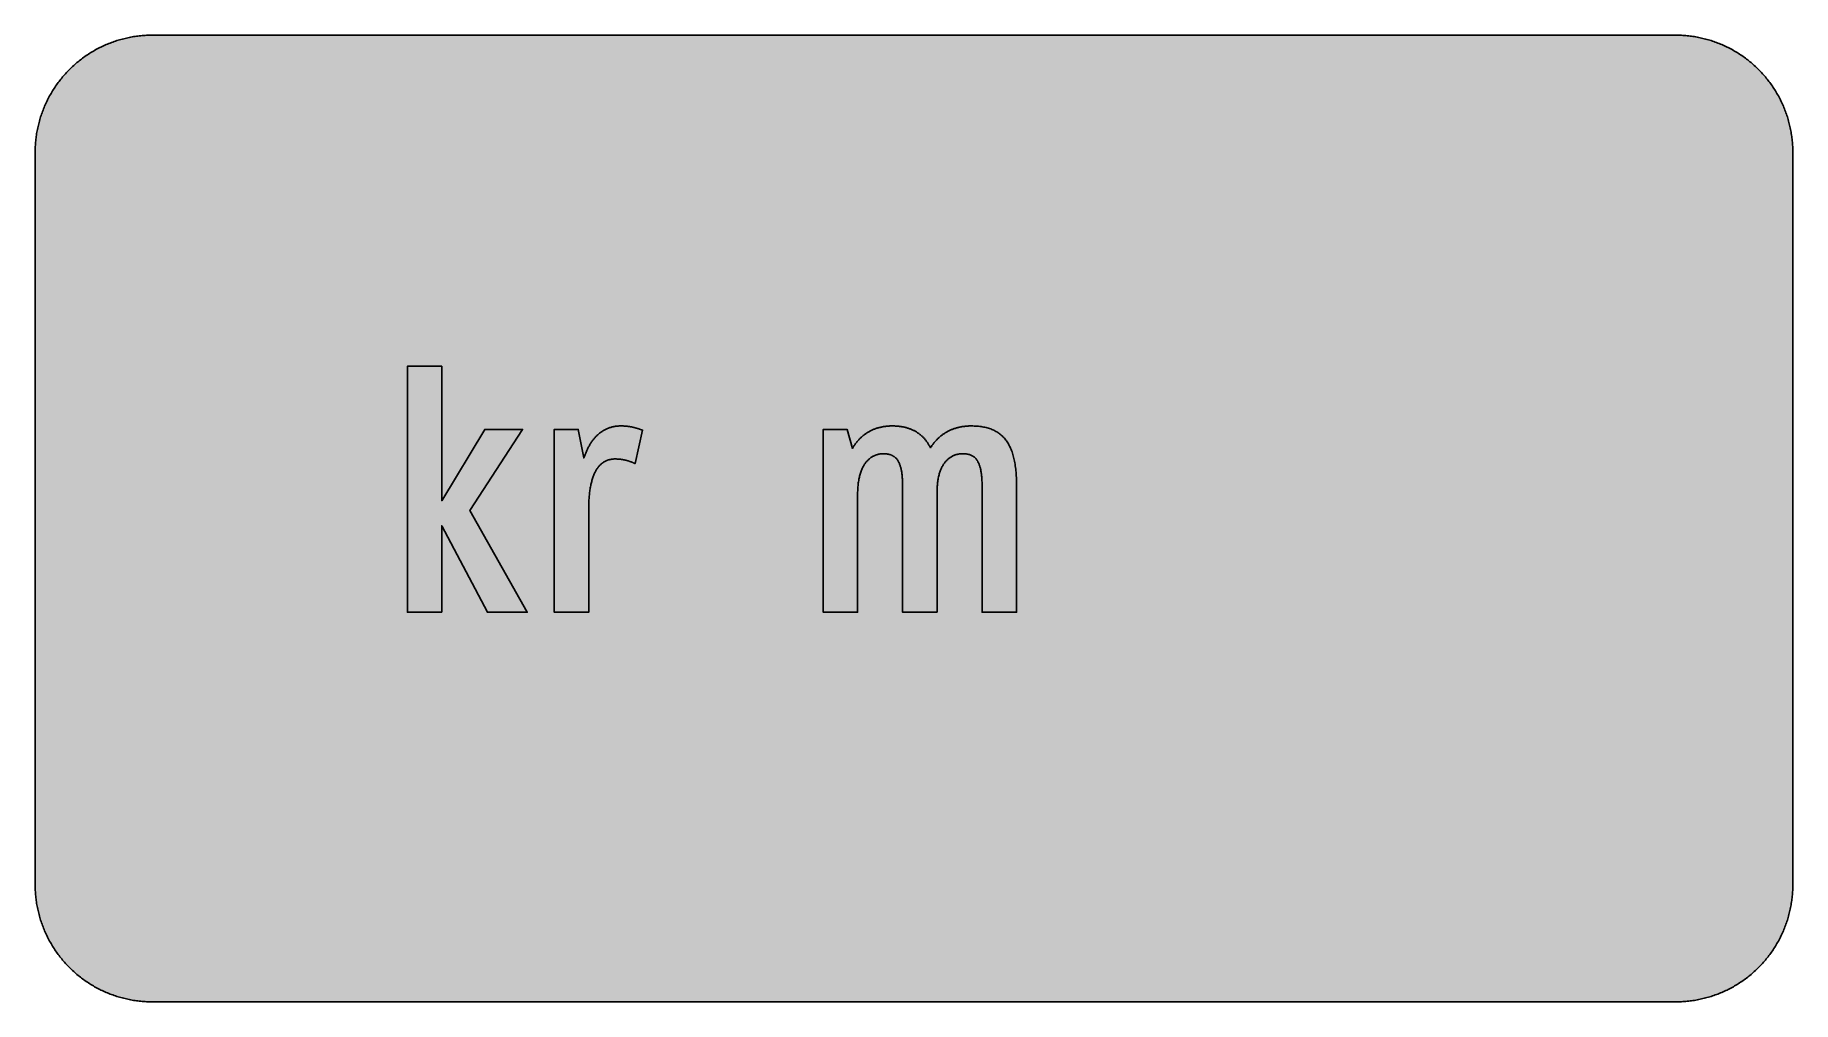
# Model space of a CAD drawing. Header units: millimetres. Extents: x 0 to 212, y 0 to 116.
import ezdxf

# ---------------------------------------------------------------- set-up
doc = ezdxf.new("R2010")
doc.units = ezdxf.units.MM

msp = doc.modelspace()

# ---------------------------------------------------------------- hatches: boundary and pattern name
for color, points in [(254, [(14.1633, 0.0536), (13.9878, 0.0533), (13.8125, 0.0559), (13.6373, 0.061), (13.462, 0.0686), (13.2893, 0.0787), (13.114, 0.0914), (12.9413, 0.1041), (12.7686, 0.1219), (12.5959, 0.1397), (12.4231, 0.16), (12.2504, 0.1829), (12.0777, 0.2057), (11.9075, 0.2337), (11.7373, 0.2616), (11.5672, 0.2921), (11.397, 0.3251), (11.2268, 0.3607), (11.0592, 0.3988), (10.8915, 0.4369), (10.7239, 0.4775), (10.5562, 0.5207), (10.3886, 0.5664), (10.2235, 0.6121), (10.0584, 0.6629), (9.8933, 0.7137), (9.7307, 0.7671), (9.5682, 0.8204), (9.4056, 0.8788), (9.2431, 0.9373), (9.083, 0.9982), (8.923, 1.0617), (8.763, 1.1252), (8.6055, 1.1938), (8.4455, 1.2624), (8.2906, 1.331), (8.1331, 1.4046), (7.9781, 1.4783), (7.8232, 1.5545), (7.6708, 1.6332), (7.5184, 1.7145), (7.366, 1.7958), (7.2161, 1.8796), (7.0663, 1.966), (6.919, 2.0523), (6.7716, 2.1438), (6.6243, 2.2352), (6.4795, 2.3266), (6.3348, 2.4232), (6.19, 2.5197), (6.0477, 2.6187), (5.908, 2.7178), (5.7683, 2.8194), (5.6286, 2.9235), (5.4915, 3.0302), (5.3543, 3.1369), (5.2197, 3.2461), (5.0851, 3.3579), (4.953, 3.4722), (4.8209, 3.5865), (4.6914, 3.7033), (4.5644, 3.8202), (4.4348, 3.9395), (4.3104, 4.0615), (4.1859, 4.1859), (4.0615, 4.3104), (3.9395, 4.4348), (3.8202, 4.5618), (3.7033, 4.6914), (3.5865, 4.8209), (3.4722, 4.953), (3.3579, 5.0851), (3.2487, 5.2197), (3.1369, 5.3543), (3.0302, 5.4915), (2.9235, 5.6286), (2.8194, 5.7683), (2.7178, 5.908), (2.6187, 6.0477), (2.5197, 6.19), (2.4232, 6.3348), (2.3266, 6.477), (2.2352, 6.6243), (2.1438, 6.7691), (2.0523, 6.919), (1.966, 7.0663), (1.8796, 7.2161), (1.7958, 7.366), (1.7145, 7.5184), (1.6332, 7.6708), (1.5545, 7.8232), (1.4783, 7.9781), (1.4046, 8.1331), (1.331, 8.2906), (1.2598, 8.4455), (1.1913, 8.603), (1.1252, 8.763), (1.0592, 8.923), (0.9982, 9.083), (0.9373, 9.2431), (0.8763, 9.4056), (0.8204, 9.5682), (0.7645, 9.7307), (0.7112, 9.8933), (0.6604, 10.0584), (0.6121, 10.2235), (0.5639, 10.3911), (0.5207, 10.5562), (0.4775, 10.7239), (0.4343, 10.8915), (0.3962, 11.0592), (0.3607, 11.2268), (0.3251, 11.397), (0.2921, 11.5672), (0.2616, 11.7373), (0.2311, 11.9075), (0.2057, 12.0802), (0.1803, 12.2504), (0.1575, 12.4231), (0.1372, 12.5959), (0.1194, 12.7686), (0.1041, 12.9413), (0.0889, 13.1166), (0.0787, 13.2893), (0.0686, 13.4645), (0.061, 13.6373), (0.0559, 13.8125), (0.0508, 13.9878), (0.0508, 14.163), (0.0522, 102.3592), (0.0508, 102.5322), (0.0559, 102.7074), (0.061, 102.8827), (0.0686, 103.058), (0.0787, 103.2307), (0.0889, 103.4059), (0.1041, 103.5787), (0.1194, 103.7514), (0.1372, 103.9241), (0.1575, 104.0968), (0.1803, 104.2695), (0.2057, 104.4423), (0.2311, 104.6124), (0.2616, 104.7826), (0.2921, 104.9528), (0.3251, 105.123), (0.3607, 105.2932), (0.3962, 105.4608), (0.4343, 105.6284), (0.4775, 105.7961), (0.5207, 105.9637), (0.5639, 106.1314), (0.6121, 106.2965), (0.6604, 106.4616), (0.7112, 106.6267), (0.7645, 106.7892), (0.8204, 106.9518), (0.8763, 107.1143), (0.9373, 107.2769), (0.9982, 107.4369), (1.0592, 107.5969), (1.1252, 107.757), (1.1913, 107.9144), (1.2598, 108.0745), (1.331, 108.2294), (1.4046, 108.3869), (1.4783, 108.5418), (1.5545, 108.6968), (1.6332, 108.8492), (1.7145, 109.0016), (1.7958, 109.154), (1.8796, 109.3038), (1.966, 109.4537), (2.0523, 109.601), (2.1438, 109.7483), (2.2352, 109.8956), (2.3266, 110.0404), (2.4232, 110.1852), (2.5197, 110.33), (2.6187, 110.4722), (2.7178, 110.6119), (2.8194, 110.7516), (2.9235, 110.8913), (3.0302, 111.0285), (3.1369, 111.1656), (3.2487, 111.3003), (3.3579, 111.4349), (3.4722, 111.567), (3.5865, 111.699), (3.7033, 111.8286), (3.8202, 111.9556), (3.9395, 112.0851), (4.0615, 112.2096), (4.1859, 112.334), (4.3104, 112.4585), (4.4348, 112.5804), (4.5644, 112.6998), (4.6914, 112.8166), (4.8209, 112.9335), (4.953, 113.0478), (5.0851, 113.1621), (5.2197, 113.2713), (5.3543, 113.3831), (5.4915, 113.4897), (5.6286, 113.5964), (5.7683, 113.7006), (5.908, 113.8022), (6.0477, 113.9012), (6.19, 114.0003), (6.3348, 114.0968), (6.4795, 114.1933), (6.6243, 114.2848), (6.7716, 114.3762), (6.919, 114.4676), (7.0663, 114.554), (7.2161, 114.6404), (7.366, 114.7242), (7.5184, 114.8055), (7.6708, 114.8867), (7.8232, 114.9655), (7.9781, 115.0417), (8.1331, 115.1153), (8.2906, 115.189), (8.4455, 115.2601), (8.6055, 115.3287), (8.763, 115.3947), (8.923, 115.4608), (9.083, 115.5217), (9.2431, 115.5827), (9.4056, 115.6437), (9.5682, 115.6995), (9.7307, 115.7554), (9.8933, 115.8088), (10.0584, 115.8596), (10.2235, 115.9078), (10.3886, 115.9561), (10.5562, 115.9993), (10.7239, 116.0424), (10.8915, 116.0856), (11.0592, 116.1237), (11.2268, 116.1593), (11.397, 116.1948), (11.5672, 116.2279), (11.7373, 116.2583), (11.9075, 116.2888), (12.0777, 116.3142), (12.2504, 116.3396), (12.4231, 116.3625), (12.5959, 116.3828), (12.7686, 116.4006), (12.9413, 116.4158), (13.114, 116.4311), (13.2893, 116.4412), (13.462, 116.4514), (13.6373, 116.459), (13.8125, 116.4641), (13.9878, 116.4692), (14.163, 116.4692), (197.6078, 116.4703), (197.7822, 116.4692), (197.9574, 116.4641), (198.1327, 116.459), (198.3054, 116.4514), (198.4807, 116.4412), (198.6534, 116.4311), (198.8287, 116.4158), (199.0014, 116.4006), (199.1741, 116.3828), (199.3468, 116.3625), (199.5195, 116.3396), (199.6897, 116.3142), (199.8624, 116.2888), (200.0326, 116.2583), (200.2028, 116.2279), (200.373, 116.1948), (200.5432, 116.1593), (200.7108, 116.1237), (200.8784, 116.0856), (201.0461, 116.0424), (201.2137, 115.9993), (201.3788, 115.9561), (201.5465, 115.9078), (201.7116, 115.8596), (201.8767, 115.8088), (202.0392, 115.7554), (202.2018, 115.6995), (202.3643, 115.6437), (202.5269, 115.5827), (202.6869, 115.5217), (202.8469, 115.4608), (203.007, 115.3947), (203.167, 115.3287), (203.3245, 115.2601), (203.4794, 115.189), (203.6369, 115.1153), (203.7918, 115.0417), (203.9468, 114.9655), (204.0992, 114.8867), (204.2516, 114.8055), (204.404, 114.7242), (204.5538, 114.6404), (204.7037, 114.554), (204.8535, 114.4676), (205.0009, 114.3762), (205.1456, 114.2848), (205.293, 114.1933), (205.4352, 114.0968), (205.58, 114.0003), (205.7222, 113.9012), (205.8619, 113.8022), (206.0016, 113.7006), (206.1413, 113.5964), (206.2785, 113.4897), (206.4156, 113.3831), (206.5503, 113.2713), (206.6849, 113.1621), (206.817, 113.0478), (206.949, 112.9335), (207.0786, 112.8166), (207.2081, 112.6998), (207.3351, 112.5804), (207.4596, 112.4585), (207.584, 112.334), (207.7085, 112.2096), (207.8304, 112.0851), (207.9498, 111.9556), (208.0666, 111.8286), (208.1835, 111.699), (208.2978, 111.567), (208.4121, 111.4349), (208.5238, 111.3003), (208.6331, 111.1656), (208.7397, 111.0285), (208.8464, 110.8913), (208.9506, 110.7516), (209.0522, 110.6119), (209.1512, 110.4722), (209.2503, 110.33), (209.3468, 110.1852), (209.4433, 110.0404), (209.5348, 109.8956), (209.6262, 109.7483), (209.7176, 109.601), (209.804, 109.4537), (209.8904, 109.3038), (209.9742, 109.154), (210.0555, 109.0016), (210.1367, 108.8492), (210.2155, 108.6968), (210.2917, 108.5418), (210.3653, 108.3869), (210.439, 108.2294), (210.5076, 108.0745), (210.5762, 107.9144), (210.6447, 107.757), (210.7082, 107.5969), (210.7717, 107.4369), (210.8327, 107.2769), (210.8911, 107.1143), (210.9495, 106.9518), (211.0029, 106.7892), (211.0562, 106.6267), (211.107, 106.4616), (211.1578, 106.2965), (211.2035, 106.1314), (211.2493, 105.9637), (211.2924, 105.7961), (211.3331, 105.6284), (211.3712, 105.4608), (211.4093, 105.2932), (211.4448, 105.123), (211.4779, 104.9528), (211.5083, 104.7826), (211.5363, 104.6124), (211.5642, 104.4423), (211.5871, 104.2695), (211.6099, 104.0968), (211.6303, 103.9241), (211.648, 103.7514), (211.6658, 103.5787), (211.6785, 103.4059), (211.6912, 103.2307), (211.7014, 103.058), (211.709, 102.8827), (211.7141, 102.7074), (211.7166, 102.5322), (211.7166, 102.3569), (211.7189, 14.1647), (211.7166, 13.9878), (211.7141, 13.8125), (211.709, 13.6373), (211.7014, 13.4645), (211.6912, 13.2893), (211.6785, 13.1166), (211.6658, 12.9413), (211.648, 12.7686), (211.6303, 12.5959), (211.6099, 12.4231), (211.5871, 12.2504), (211.5642, 12.0802), (211.5363, 11.9075), (211.5083, 11.7373), (211.4779, 11.5672), (211.4448, 11.397), (211.4093, 11.2268), (211.3712, 11.0592), (211.3331, 10.8915), (211.2924, 10.7239), (211.2493, 10.5562), (211.2035, 10.3911), (211.1578, 10.2235), (211.107, 10.0584), (211.0562, 9.8933), (211.0029, 9.7307), (210.9495, 9.5682), (210.8911, 9.4056), (210.8327, 9.2431), (210.7717, 9.083), (210.7082, 8.923), (210.6447, 8.763), (210.5762, 8.603), (210.5076, 8.4455), (210.439, 8.2906), (210.3653, 8.1331), (210.2917, 7.9781), (210.2155, 7.8232), (210.1367, 7.6708), (210.0555, 7.5184), (209.9742, 7.366), (209.8904, 7.2161), (209.804, 7.0663), (209.7176, 6.919), (209.6262, 6.7691), (209.5348, 6.6243), (209.4433, 6.477), (209.3468, 6.3348), (209.2503, 6.19), (209.1512, 6.0477), (209.0522, 5.908), (208.9506, 5.7683), (208.8464, 5.6286), (208.7397, 5.4915), (208.6331, 5.3543), (208.5238, 5.2197), (208.4121, 5.0851), (208.2978, 4.953), (208.1835, 4.8209), (208.0666, 4.6914), (207.9498, 4.5618), (207.8304, 4.4348), (207.7085, 4.3104), (207.584, 4.1859), (207.4596, 4.0615), (207.3351, 3.9395), (207.2081, 3.8202), (207.0786, 3.7033), (206.949, 3.5865), (206.817, 3.4722), (206.6849, 3.3579), (206.5503, 3.2461), (206.4156, 3.1369), (206.2785, 3.0302), (206.1413, 2.9235), (206.0016, 2.8194), (205.8619, 2.7178), (205.7222, 2.6187), (205.58, 2.5197), (205.4352, 2.4232), (205.293, 2.3266), (205.1456, 2.2352), (205.0009, 2.1438), (204.8535, 2.0523), (204.7037, 1.966), (204.5538, 1.8796), (204.404, 1.7958), (204.2516, 1.7145), (204.0992, 1.6332), (203.9468, 1.5545), (203.7918, 1.4783), (203.6369, 1.4046), (203.4794, 1.331), (203.3245, 1.2624), (203.167, 1.1938), (203.007, 1.1252), (202.8469, 1.0617), (202.6869, 0.9982), (202.5269, 0.9373), (202.3643, 0.8788), (202.2018, 0.8204), (202.0392, 0.7671), (201.8767, 0.7137), (201.7116, 0.6629), (201.5465, 0.6121), (201.3788, 0.5664), (201.2137, 0.5207), (201.0461, 0.4775), (200.8784, 0.4369), (200.7108, 0.3988), (200.5432, 0.3607), (200.373, 0.3251), (200.2028, 0.2921), (200.0326, 0.2616), (199.8624, 0.2337), (199.6897, 0.2057), (199.5195, 0.1829), (199.3468, 0.16), (199.1741, 0.1397), (199.0014, 0.1219), (198.8287, 0.1041), (198.6534, 0.0914), (198.4807, 0.0787), (198.3054, 0.0686), (198.1327, 0.061), (197.9574, 0.0559), (197.7822, 0.0533), (197.6069, 0.0533)]), (59, [(49.0181, 46.9731), (49.0181, 57.3867), (54.5222, 46.9731), (59.3051, 46.9731), (52.4055, 59.207), (58.7555, 68.9857), (54.1831, 68.9857), (49.0181, 60.3924), (49.0181, 76.6064), (44.8702, 76.6064), (44.8702, 46.9731)]), (59, [(69.8885, 65.4304), (69.916, 65.4279), (69.9465, 65.4279), (69.977, 65.4279), (70.0075, 65.4279), (70.038, 65.4279), (70.0684, 65.4279), (70.1015, 65.4253), (70.1319, 65.4253), (70.1624, 65.4228), (70.1954, 65.4228), (70.2259, 65.4202), (70.2589, 65.4177), (70.292, 65.4152), (70.3224, 65.4126), (70.3555, 65.4101), (70.3885, 65.4075), (70.4215, 65.405), (70.4571, 65.4025), (70.4901, 65.3999), (70.5231, 65.3948), (70.5587, 65.3923), (70.5917, 65.3872), (70.6272, 65.3821), (70.6628, 65.3771), (70.6984, 65.372), (70.7339, 65.3669), (70.7695, 65.3618), (70.805, 65.3542), (70.8406, 65.3491), (70.8762, 65.3415), (70.9143, 65.3364), (70.9498, 65.3288), (70.9879, 65.3212), (71.026, 65.3136), (71.0641, 65.3034), (71.1022, 65.2958), (71.1403, 65.2856), (71.1784, 65.278), (71.2191, 65.2678), (71.2572, 65.2577), (71.2978, 65.2475), (71.3384, 65.2348), (71.3791, 65.2247), (71.4197, 65.212), (71.4604, 65.1993), (71.501, 65.1866), (71.5416, 65.1739), (71.5848, 65.1612), (71.6255, 65.1459), (71.6686, 65.1332), (71.7118, 65.118), (71.755, 65.1027), (71.7982, 65.085), (71.8414, 65.0697), (71.8871, 65.0519), (71.9303, 65.0342), (71.976, 65.0164), (72.0217, 64.9986), (72.0674, 64.9808), (72.1131, 64.9605), (72.1589, 64.9402), (72.2046, 64.9199), (72.2528, 64.8995), (72.3011, 64.8767), (73.1905, 68.9003), (73.1495, 68.9127), (73.1114, 68.9254), (73.0707, 68.9407), (73.0326, 68.9534), (72.9945, 68.9661), (72.9564, 68.9813), (72.9183, 68.994), (72.8802, 69.0067), (72.8421, 69.0194), (72.8066, 69.0321), (72.7685, 69.0448), (72.7304, 69.0575), (72.6948, 69.0677), (72.6567, 69.0804), (72.6211, 69.0931), (72.583, 69.1032), (72.5475, 69.1159), (72.5094, 69.1261), (72.4738, 69.1388), (72.4383, 69.149), (72.4002, 69.1591), (72.3646, 69.1693), (72.3265, 69.1794), (72.2909, 69.1896), (72.2528, 69.1998), (72.2173, 69.2099), (72.1792, 69.2201), (72.1436, 69.2302), (72.1055, 69.2379), (72.0674, 69.248), (72.0319, 69.2556), (71.9938, 69.2658), (71.9557, 69.2734), (71.9176, 69.281), (71.8795, 69.2887), (71.8414, 69.2963), (71.8033, 69.3039), (71.7626, 69.3115), (71.7245, 69.3191), (71.6839, 69.3242), (71.6458, 69.3318), (71.6051, 69.3369), (71.5645, 69.3445), (71.5239, 69.3496), (71.4807, 69.3547), (71.44, 69.3598), (71.3994, 69.3649), (71.3562, 69.3699), (71.313, 69.375), (71.2699, 69.3776), (71.2267, 69.3826), (71.181, 69.3852), (71.1352, 69.3903), (71.0921, 69.3928), (71.0463, 69.3953), (70.9981, 69.3979), (70.9524, 69.4004), (70.9041, 69.403), (70.8558, 69.403), (70.8076, 69.4055), (70.7593, 69.4055), (70.7085, 69.408), (70.6577, 69.408), (70.6069, 69.408), (70.4952, 69.4055), (70.3834, 69.403), (70.2742, 69.3953), (70.1675, 69.3877), (70.0608, 69.3776), (69.9567, 69.3649), (69.8525, 69.3471), (69.7535, 69.3293), (69.6519, 69.3115), (69.5528, 69.2887), (69.4563, 69.2633), (69.3623, 69.2379), (69.2683, 69.2074), (69.1744, 69.1769), (69.0855, 69.1439), (68.994, 69.1083), (68.9077, 69.0728), (68.8188, 69.0321), (68.7349, 68.9915), (68.6511, 68.9483), (68.5673, 68.9026), (68.486, 68.8569), (68.4073, 68.8086), (68.3285, 68.7578), (68.2498, 68.7045), (68.1736, 68.6511), (68.0999, 68.5952), (68.0263, 68.5368), (67.9526, 68.4784), (67.8815, 68.4174), (67.8129, 68.3539), (67.7443, 68.2904), (67.6758, 68.2244), (67.6097, 68.1584), (67.5462, 68.0898), (67.4827, 68.0187), (67.4192, 67.9475), (67.3583, 67.8739), (67.2973, 67.7977), (67.2389, 67.724), (67.1805, 67.6453), (67.122, 67.5665), (67.0662, 67.4878), (67.0128, 67.4065), (66.9595, 67.3227), (66.9061, 67.2389), (66.8528, 67.1551), (66.802, 67.0687), (66.7537, 66.9798), (66.7055, 66.8934), (66.6572, 66.802), (66.609, 66.7131), (66.5632, 66.6217), (66.5201, 66.5277), (66.4743, 66.4362), (66.4337, 66.3397), (66.3905, 66.2457), (66.3499, 66.1492), (66.3092, 66.0527), (66.2686, 65.9536), (66.2305, 65.8571), (66.1924, 65.7555), (66.1568, 65.6565), (66.1187, 65.5549), (65.4431, 68.9857), (62.5658, 68.9857), (62.5658, 46.9731), (66.7135, 46.9731), (66.7135, 59.418), (66.7131, 59.5782), (66.7156, 59.7383), (66.7182, 59.8983), (66.7233, 60.0558), (66.7283, 60.2132), (66.736, 60.3682), (66.7436, 60.5206), (66.7537, 60.673), (66.7639, 60.8203), (66.7766, 60.9702), (66.7893, 61.1149), (66.8045, 61.2597), (66.8223, 61.4045), (66.8401, 61.5442), (66.8604, 61.6839), (66.8807, 61.8211), (66.9036, 61.9557), (66.9265, 62.0903), (66.9519, 62.2198), (66.9798, 62.3494), (67.0077, 62.4764), (67.0382, 62.6008), (67.0687, 62.7253), (67.1017, 62.8447), (67.1373, 62.9641), (67.1728, 63.0784), (67.2109, 63.1927), (67.2516, 63.3044), (67.2922, 63.4136), (67.3354, 63.5203), (67.3811, 63.6219), (67.4268, 63.7235), (67.4751, 63.8226), (67.5234, 63.9191), (67.5767, 64.0131), (67.6275, 64.1045), (67.6834, 64.1934), (67.7393, 64.2798), (67.7977, 64.3611), (67.8586, 64.4423), (67.9221, 64.5185), (67.9856, 64.5947), (68.0517, 64.6659), (68.1177, 64.7344), (68.1888, 64.8005), (68.26, 64.8614), (68.3336, 64.9224), (68.4098, 64.9783), (68.486, 65.0316), (68.5648, 65.0824), (68.646, 65.1281), (68.7299, 65.1713), (68.8137, 65.212), (68.9026, 65.2501), (68.9915, 65.2831), (69.0829, 65.3136), (69.1744, 65.339), (69.2709, 65.3644), (69.3674, 65.3821), (69.469, 65.3999), (69.5706, 65.4126), (69.6722, 65.4228), (69.7789, 65.4279), (69.8881, 65.4279)]), (59, [(108.6665, 46.9731), (108.6665, 61.492), (108.6663, 61.6585), (108.6714, 61.8236), (108.6764, 61.9862), (108.6866, 62.1411), (108.6968, 62.296), (108.7095, 62.4459), (108.7272, 62.5907), (108.745, 62.7329), (108.7653, 62.8701), (108.7857, 63.0047), (108.8111, 63.1368), (108.8365, 63.2638), (108.8669, 63.3882), (108.8974, 63.5102), (108.9279, 63.627), (108.9635, 63.7413), (108.999, 63.8505), (109.0371, 63.9597), (109.0752, 64.0639), (109.1159, 64.1655), (109.159, 64.262), (109.2022, 64.356), (109.2479, 64.45), (109.2937, 64.5363), (109.3419, 64.6227), (109.3927, 64.7065), (109.4435, 64.7852), (109.4943, 64.8614), (109.5477, 64.9376), (109.601, 65.0088), (109.6569, 65.0773), (109.7128, 65.1434), (109.7686, 65.2043), (109.8271, 65.2653), (109.8855, 65.3237), (109.9464, 65.3796), (110.0074, 65.4329), (110.0658, 65.4837), (110.1293, 65.5295), (110.1903, 65.5752), (110.2538, 65.6184), (110.3173, 65.6615), (110.3808, 65.6996), (110.4443, 65.7352), (110.5078, 65.7708), (110.5713, 65.8012), (110.6373, 65.8317), (110.7008, 65.8597), (110.7669, 65.8876), (110.8304, 65.9105), (110.8964, 65.9333), (110.9599, 65.9536), (111.0259, 65.9714), (111.0894, 65.9892), (111.1529, 66.0019), (111.219, 66.0171), (111.2825, 66.0273), (111.3434, 66.0375), (111.4069, 66.0451), (111.4704, 66.0527), (111.5314, 66.0578), (111.5924, 66.0603), (111.6533, 66.0629), (111.7143, 66.0629), (111.7854, 66.0629), (111.8591, 66.0603), (111.9276, 66.0578), (111.9988, 66.0527), (112.0673, 66.0476), (112.1334, 66.04), (112.1994, 66.0324), (112.2655, 66.0222), (112.329, 66.0121), (112.3925, 65.9994), (112.4534, 65.9841), (112.5144, 65.9689), (112.5728, 65.9511), (112.6312, 65.9308), (112.6871, 65.9105), (112.7455, 65.8876), (112.7989, 65.8647), (112.8522, 65.8368), (112.9055, 65.8089), (112.9563, 65.7809), (113.0071, 65.7479), (113.0554, 65.7149), (113.1037, 65.6793), (113.1519, 65.6412), (113.1976, 65.6006), (113.2408, 65.5599), (113.2865, 65.5168), (113.3272, 65.471), (113.3678, 65.4228), (113.4085, 65.372), (113.4491, 65.3186), (113.4847, 65.2653), (113.5228, 65.2069), (113.5583, 65.1485), (113.5913, 65.085), (113.6244, 65.0215), (113.6574, 64.9554), (113.6879, 64.8843), (113.7183, 64.8132), (113.7463, 64.7395), (113.7742, 64.6608), (113.7996, 64.582), (113.825, 64.4982), (113.8504, 64.4144), (113.8733, 64.3255), (113.8936, 64.2366), (113.9139, 64.1426), (113.9342, 64.0461), (113.952, 63.947), (113.9698, 63.8429), (113.985, 63.7388), (114.0003, 63.6295), (114.013, 63.5203), (114.0257, 63.406), (114.0358, 63.2866), (114.046, 63.1673), (114.0562, 63.0428), (114.0638, 62.9158), (114.0689, 62.7863), (114.0739, 62.6516), (114.079, 62.5145), (114.0816, 62.3748), (114.0841, 62.2325), (114.0841, 62.0852), (114.0852, 46.9731), (118.2328, 46.9731), (118.2328, 62.2967), (118.2294, 62.5246), (118.2268, 62.7507), (118.2218, 62.9742), (118.2116, 63.1927), (118.2014, 63.406), (118.1887, 63.6143), (118.1735, 63.82), (118.1557, 64.0232), (118.1354, 64.2214), (118.1125, 64.4144), (118.0846, 64.6049), (118.0567, 64.7903), (118.0262, 64.9732), (117.9932, 65.151), (117.9576, 65.3263), (117.9195, 65.4964), (117.8789, 65.6615), (117.8357, 65.8266), (117.79, 65.9841), (117.7417, 66.1391), (117.6909, 66.2915), (117.635, 66.4388), (117.5791, 66.581), (117.5207, 66.7233), (117.4572, 66.8579), (117.3937, 66.99), (117.3251, 67.1195), (117.254, 67.244), (117.1829, 67.3659), (117.1067, 67.4853), (117.028, 67.597), (116.9467, 67.7088), (116.8629, 67.8155), (116.774, 67.9196), (116.6851, 68.0187), (116.5911, 68.1152), (116.4971, 68.2066), (116.398, 68.2955), (116.2964, 68.3819), (116.1923, 68.4632), (116.0856, 68.5419), (115.9739, 68.6156), (115.8621, 68.6867), (115.7453, 68.7553), (115.6259, 68.8188), (115.504, 68.8797), (115.377, 68.9381), (115.25, 68.9915), (115.1179, 69.0423), (114.9833, 69.0905), (114.8461, 69.1337), (114.7064, 69.1744), (114.5616, 69.2125), (114.4143, 69.248), (114.2644, 69.2785), (114.112, 69.3039), (113.9571, 69.3293), (113.7971, 69.3496), (113.6345, 69.3674), (113.4669, 69.3826), (113.2992, 69.3928), (113.1265, 69.4004), (112.9513, 69.4055), (112.7709, 69.408), (112.6795, 69.408), (112.5855, 69.4055), (112.4941, 69.403), (112.4026, 69.3979), (112.3112, 69.3928), (112.2197, 69.3852), (112.1283, 69.3776), (112.0369, 69.3699), (111.948, 69.3598), (111.8591, 69.3471), (111.7702, 69.3344), (111.6813, 69.3217), (111.5924, 69.3064), (111.506, 69.2887), (111.4171, 69.2734), (111.3307, 69.2531), (111.2444, 69.2328), (111.1606, 69.2125), (111.0742, 69.1896), (110.9904, 69.1667), (110.9066, 69.1413), (110.8227, 69.1134), (110.7389, 69.0855), (110.6551, 69.0575), (110.5738, 69.027), (110.4925, 68.994), (110.4113, 68.9635), (110.33, 68.928), (110.2512, 68.8924), (110.1725, 68.8569), (110.0938, 68.8188), (110.015, 68.7781), (109.9363, 68.7375), (109.8601, 68.6943), (109.7839, 68.6511), (109.7077, 68.6054), (109.6315, 68.5597), (109.5578, 68.514), (109.4842, 68.4632), (109.4105, 68.4124), (109.3368, 68.3616), (109.2657, 68.3082), (109.1946, 68.2549), (109.1235, 68.199), (109.0549, 68.1406), (108.9838, 68.0822), (108.9152, 68.0237), (108.8492, 67.9602), (108.7806, 67.8993), (108.7145, 67.8332), (108.6485, 67.7672), (108.5825, 67.7012), (108.519, 67.6326), (108.4555, 67.5615), (108.392, 67.4903), (108.331, 67.4192), (108.2675, 67.343), (108.2091, 67.2668), (108.1481, 67.1906), (108.0897, 67.1119), (108.0313, 67.0331), (107.9729, 66.9493), (107.917, 66.868), (107.8611, 66.7817), (107.8179, 66.8655), (107.7747, 66.9468), (107.7316, 67.0255), (107.6858, 67.1043), (107.6401, 67.183), (107.5944, 67.2592), (107.5461, 67.3329), (107.4979, 67.4065), (107.4471, 67.4776), (107.3963, 67.5488), (107.3455, 67.6173), (107.2921, 67.6859), (107.2388, 67.752), (107.1855, 67.818), (107.1296, 67.8815), (107.0737, 67.9425), (107.0178, 68.0034), (106.9594, 68.0644), (106.901, 68.1228), (106.84, 68.1787), (106.7791, 68.2346), (106.7181, 68.2904), (106.6546, 68.3438), (106.5911, 68.3946), (106.5251, 68.4454), (106.459, 68.4936), (106.393, 68.5419), (106.3244, 68.5876), (106.2558, 68.6333), (106.1872, 68.6791), (106.1161, 68.7197), (106.045, 68.7629), (105.9739, 68.801), (105.9002, 68.8416), (105.8266, 68.8772), (105.7504, 68.9153), (105.6742, 68.9483), (105.598, 68.9839), (105.5192, 69.0143), (105.4405, 69.0448), (105.3592, 69.0753), (105.2779, 69.1032), (105.1966, 69.1312), (105.1128, 69.1566), (105.029, 69.182), (104.9452, 69.2048), (104.8588, 69.2277), (104.7699, 69.248), (104.6836, 69.2658), (104.5947, 69.2861), (104.5058, 69.3014), (104.4143, 69.3166), (104.3229, 69.3318), (104.2289, 69.3445), (104.1349, 69.3572), (104.0409, 69.3674), (103.9444, 69.3776), (103.8479, 69.3852), (103.7514, 69.3928), (103.6523, 69.3979), (103.5507, 69.403), (103.4517, 69.4055), (103.3501, 69.408), (103.2459, 69.408), (103.1596, 69.408), (103.0732, 69.4055), (102.9843, 69.403), (102.8979, 69.3979), (102.8116, 69.3928), (102.7252, 69.3877), (102.6389, 69.3801), (102.5525, 69.3699), (102.4687, 69.3598), (102.3823, 69.3496), (102.296, 69.3369), (102.2121, 69.3242), (102.1258, 69.309), (102.042, 69.2937), (101.9581, 69.276), (101.8743, 69.2582), (101.7905, 69.2379), (101.7067, 69.2175), (101.6254, 69.1947), (101.5416, 69.1718), (101.4603, 69.1464), (101.379, 69.121), (101.2977, 69.0931), (101.2165, 69.0626), (101.1352, 69.0321), (101.0564, 69.0016), (100.9752, 68.9686), (100.8964, 68.9356), (100.8177, 68.8975), (100.7389, 68.8619), (100.6627, 68.8238), (100.584, 68.7832), (100.5078, 68.7426), (100.4316, 68.6994), (100.3554, 68.6537), (100.2817, 68.6079), (100.2081, 68.5622), (100.1344, 68.514), (100.0608, 68.4632), (99.9871, 68.4124), (99.916, 68.359), (99.8449, 68.3031), (99.7737, 68.2473), (99.7026, 68.1888), (99.634, 68.1304), (99.5655, 68.0695), (99.4969, 68.006), (99.4308, 67.9425), (99.3648, 67.8764), (99.2988, 67.8104), (99.2327, 67.7418), (99.1692, 67.6707), (99.1057, 67.5996), (99.0422, 67.5259), (98.9813, 67.4497), (98.9203, 67.3735), (98.8593, 67.2948), (98.8009, 67.216), (98.7425, 67.1322), (98.6841, 67.0509), (98.6282, 66.9646), (98.5723, 66.8782), (98.5164, 66.7893), (98.4631, 66.6979), (97.8284, 68.9857), (94.9494, 68.9857), (94.9494, 46.9731), (99.0988, 46.9731), (99.0988, 61.2383), (99.0981, 61.4147), (99.1032, 61.5899), (99.1083, 61.7601), (99.1184, 61.9252), (99.1286, 62.0878), (99.1438, 62.2452), (99.1591, 62.4002), (99.1794, 62.55), (99.1997, 62.6974), (99.2226, 62.8396), (99.2454, 62.9793), (99.2734, 63.1139), (99.3038, 63.2435), (99.3343, 63.373), (99.3673, 63.4949), (99.4004, 63.6168), (99.4385, 63.7337), (99.4766, 63.848), (99.5147, 63.9572), (99.5578, 64.0639), (99.601, 64.168), (99.6442, 64.2671), (99.6899, 64.3636), (99.7382, 64.4576), (99.7864, 64.5465), (99.8372, 64.6354), (99.888, 64.7192), (99.9414, 64.8005), (99.9947, 64.8792), (100.0481, 64.9529), (100.1039, 65.0265), (100.1624, 65.0951), (100.2182, 65.1612), (100.2767, 65.2247), (100.3351, 65.2856), (100.396, 65.344), (100.457, 65.3999), (100.518, 65.4533), (100.5789, 65.5041), (100.6424, 65.5523), (100.7034, 65.598), (100.7669, 65.6412), (100.8304, 65.6819), (100.8939, 65.72), (100.9599, 65.7555), (101.0234, 65.7885), (101.0869, 65.8216), (101.1504, 65.852), (101.2165, 65.8774), (101.28, 65.9028), (101.3435, 65.9257), (101.4095, 65.9486), (101.473, 65.9663), (101.5365, 65.9841), (101.6, 65.9994), (101.6635, 66.0146), (101.7245, 66.0248), (101.788, 66.0349), (101.8489, 66.0451), (101.9099, 66.0502), (101.9683, 66.0552), (102.0293, 66.0603), (102.0877, 66.0629), (102.1461, 66.0629), (102.2198, 66.0629), (102.2909, 66.0603), (102.362, 66.0578), (102.4306, 66.0527), (102.4992, 66.0476), (102.5652, 66.04), (102.6312, 66.0324), (102.6973, 66.0222), (102.7608, 66.0121), (102.8243, 65.9994), (102.8852, 65.9841), (102.9462, 65.9689), (103.0046, 65.9511), (103.063, 65.9308), (103.1215, 65.9105), (103.1773, 65.8876), (103.2307, 65.8647), (103.284, 65.8368), (103.3374, 65.8089), (103.3882, 65.7809), (103.439, 65.7479), (103.4898, 65.7149), (103.538, 65.6793), (103.5837, 65.6412), (103.6295, 65.6006), (103.6752, 65.5599), (103.7184, 65.5168), (103.759, 65.471), (103.8022, 65.4228), (103.8403, 65.372), (103.8809, 65.3186), (103.919, 65.2653), (103.9546, 65.2069), (103.9901, 65.1485), (104.0257, 65.085), (104.0587, 65.0215), (104.0892, 64.9554), (104.1197, 64.8843), (104.1502, 64.8132), (104.1781, 64.7395), (104.206, 64.6608), (104.2314, 64.582), (104.2568, 64.4982), (104.2822, 64.4144), (104.3051, 64.3255), (104.3254, 64.2366), (104.3457, 64.1426), (104.3661, 64.0461), (104.3838, 63.947), (104.4016, 63.8429), (104.4169, 63.7388), (104.4321, 63.6295), (104.4448, 63.5203), (104.4575, 63.406), (104.4677, 63.2866), (104.4778, 63.1673), (104.488, 63.0428), (104.4956, 62.9158), (104.5007, 62.7863), (104.5058, 62.6516), (104.5108, 62.5145), (104.5134, 62.3748), (104.5159, 62.2325), (104.5159, 62.0852), (104.5175, 46.9731)])]:
    msp.add_hatch(color=color).paths.add_polyline_path(points)
h = msp.add_hatch(color=59)
h.paths.add_polyline_path([(14.1633, 3.5814), (13.8887, 3.5839), (13.6169, 3.5941), (13.3477, 3.6119), (13.081, 3.6347), (12.8143, 3.6652), (12.5501, 3.7008), (12.2885, 3.7465), (12.0294, 3.7948), (11.7729, 3.8506), (11.5164, 3.9141), (11.2649, 3.9827), (11.016, 4.0564), (10.7671, 4.1351), (10.5232, 4.2215), (10.2819, 4.3129), (10.0432, 4.412), (9.8069, 4.5161), (9.5733, 4.6228), (9.3447, 4.7371), (9.1186, 4.8565), (8.8951, 4.9809), (8.6741, 5.113), (8.4582, 5.2476), (8.2448, 5.3873), (8.0366, 5.5321), (7.8308, 5.682), (7.6276, 5.8369), (7.4295, 5.9969), (7.2365, 6.1595), (7.046, 6.3297), (6.8605, 6.5024), (6.6777, 6.6802), (6.5024, 6.8605), (6.3271, 7.046), (6.1595, 7.2365), (5.9969, 7.432), (5.8369, 7.6302), (5.682, 7.8308), (5.5321, 8.0366), (5.3873, 8.2448), (5.2451, 8.4582), (5.1105, 8.6741), (4.9809, 8.8951), (4.8565, 9.1186), (4.7371, 9.3447), (4.6228, 9.5758), (4.5136, 9.8069), (4.4094, 10.0432), (4.3129, 10.2819), (4.2215, 10.5232), (4.1351, 10.7696), (4.0538, 11.016), (3.9802, 11.2649), (3.9116, 11.5189), (3.8506, 11.7729), (3.7948, 12.0294), (3.744, 12.2911), (3.7008, 12.5527), (3.6627, 12.8143), (3.6322, 13.081), (3.6093, 13.3502), (3.5916, 13.6195), (3.5814, 13.8913), (3.5789, 14.163), (3.58, 102.3592), (3.5814, 102.6312), (3.5916, 102.903), (3.6093, 103.1723), (3.6322, 103.439), (3.6627, 103.7057), (3.7008, 103.9698), (3.744, 104.2314), (3.7948, 104.4905), (3.8506, 104.7471), (3.9116, 105.0036), (3.9802, 105.2551), (4.0538, 105.504), (4.1351, 105.7529), (4.2215, 105.9967), (4.3129, 106.238), (4.4094, 106.4768), (4.5136, 106.713), (4.6228, 106.9467), (4.7371, 107.1753), (4.8565, 107.4014), (4.9809, 107.6249), (5.1105, 107.8459), (5.2451, 108.0618), (5.3873, 108.2751), (5.5321, 108.4834), (5.682, 108.6891), (5.8369, 108.8923), (5.9969, 109.0905), (6.1595, 109.2835), (6.3271, 109.474), (6.5024, 109.6594), (6.6777, 109.8423), (6.8605, 110.0176), (7.046, 110.1928), (7.2365, 110.3605), (7.4295, 110.523), (7.6276, 110.683), (7.8308, 110.838), (8.0366, 110.9878), (8.2448, 111.1326), (8.4582, 111.2749), (8.6741, 111.4095), (8.8951, 111.539), (9.1186, 111.6635), (9.3447, 111.7829), (9.5733, 111.8972), (9.8069, 112.0064), (10.0432, 112.1105), (10.2819, 112.207), (10.5232, 112.2985), (10.7671, 112.3848), (11.016, 112.4661), (11.2649, 112.5398), (11.5164, 112.6084), (11.7729, 112.6693), (12.0294, 112.7252), (12.2885, 112.776), (12.5501, 112.8192), (12.8143, 112.8573), (13.081, 112.8878), (13.3477, 112.9106), (13.6169, 112.9284), (13.8887, 112.9386), (14.163, 112.9411), (197.6078, 112.9425), (197.8787, 112.9386), (198.1505, 112.9284), (198.4197, 112.9106), (198.689, 112.8878), (198.9557, 112.8573), (199.2173, 112.8192), (199.4789, 112.776), (199.7405, 112.7252), (199.9971, 112.6693), (200.2511, 112.6084), (200.5051, 112.5398), (200.754, 112.4661), (201.0004, 112.3848), (201.2467, 112.2985), (201.488, 112.207), (201.7268, 112.1105), (201.963, 112.0064), (202.1942, 111.8972), (202.4253, 111.7829), (202.6514, 111.6635), (202.8749, 111.539), (203.0959, 111.4095), (203.3118, 111.2749), (203.5251, 111.1326), (203.7334, 110.9878), (203.9391, 110.838), (204.1398, 110.683), (204.3379, 110.523), (204.5335, 110.3605), (204.724, 110.1928), (204.9094, 110.0176), (205.0898, 109.8423), (205.2676, 109.6594), (205.4403, 109.474), (205.6105, 109.2835), (205.773, 109.0905), (205.933, 108.8923), (206.088, 108.6891), (206.2378, 108.4834), (206.3826, 108.2751), (206.5223, 108.0618), (206.6569, 107.8459), (206.789, 107.6249), (206.9135, 107.4014), (207.0329, 107.1753), (207.1472, 106.9467), (207.2538, 106.713), (207.358, 106.4768), (207.457, 106.238), (207.5485, 105.9967), (207.6348, 105.7529), (207.7136, 105.504), (207.7872, 105.2551), (207.8558, 105.0036), (207.9193, 104.7471), (207.9752, 104.4905), (208.0235, 104.2314), (208.0692, 103.9698), (208.1047, 103.7057), (208.1352, 103.439), (208.1581, 103.1723), (208.1759, 102.903), (208.186, 102.6312), (208.1911, 102.3569), (208.1911, 14.1647), (208.186, 13.8913), (208.1759, 13.6195), (208.1581, 13.3502), (208.1352, 13.081), (208.1047, 12.8143), (208.0692, 12.5527), (208.0235, 12.2911), (207.9752, 12.0294), (207.9193, 11.7729), (207.8558, 11.5189), (207.7872, 11.2649), (207.7136, 11.016), (207.6348, 10.7696), (207.5485, 10.5232), (207.457, 10.2819), (207.358, 10.0432), (207.2538, 9.8069), (207.1472, 9.5758), (207.0329, 9.3447), (206.9135, 9.1186), (206.789, 8.8951), (206.6569, 8.6741), (206.5223, 8.4582), (206.3826, 8.2448), (206.2378, 8.0366), (206.088, 7.8308), (205.933, 7.6302), (205.773, 7.432), (205.6105, 7.2365), (205.4403, 7.046), (205.2676, 6.8605), (205.0898, 6.6802), (204.9094, 6.5024), (204.724, 6.3297), (204.5335, 6.1595), (204.3379, 5.9969), (204.1398, 5.8369), (203.9391, 5.682), (203.7334, 5.5321), (203.5251, 5.3873), (203.3118, 5.2476), (203.0959, 5.113), (202.8749, 4.9809), (202.6514, 4.8565), (202.4253, 4.7371), (202.1942, 4.6228), (201.963, 4.5161), (201.7268, 4.412), (201.488, 4.3129), (201.2467, 4.2215), (201.0004, 4.1351), (200.754, 4.0564), (200.5051, 3.9827), (200.2511, 3.9141), (199.9971, 3.8506), (199.7405, 3.7948), (199.4789, 3.7465), (199.2173, 3.7008), (198.9557, 3.6652), (198.689, 3.6347), (198.4197, 3.6119), (198.1505, 3.5941), (197.8787, 3.5839), (197.6069, 3.5789)])
h.paths.add_polyline_path([(14.1633, 8.8731), (14.0259, 8.8748), (13.8887, 8.8798), (13.7541, 8.8875), (13.622, 8.9002), (13.4874, 8.9154), (13.3553, 8.9332), (13.2258, 8.9535), (13.0962, 8.9789), (12.9667, 9.0068), (12.8397, 9.0373), (12.7127, 9.0729), (12.5882, 9.1084), (12.4663, 9.1491), (12.3419, 9.1923), (12.2225, 9.238), (12.1031, 9.2888), (11.9837, 9.3396), (11.8694, 9.3929), (11.7526, 9.4513), (11.6408, 9.5098), (11.5291, 9.5733), (11.4198, 9.6368), (11.3106, 9.7053), (11.2039, 9.7765), (11.0998, 9.8476), (10.9957, 9.9238), (10.8966, 10), (10.7975, 10.0787), (10.6985, 10.1625), (10.6045, 10.2464), (10.5105, 10.3327), (10.4216, 10.4216), (10.3327, 10.5131), (10.2464, 10.6045), (10.16, 10.701), (10.0787, 10.7975), (10, 10.8966), (9.9212, 10.9982), (9.8476, 11.0998), (9.7739, 11.2039), (9.7053, 11.3106), (9.6368, 11.4198), (9.5707, 11.5291), (9.5098, 11.6408), (9.4488, 11.7551), (9.3929, 11.8694), (9.337, 11.9863), (9.2862, 12.1031), (9.238, 12.2225), (9.1923, 12.3444), (9.1491, 12.4663), (9.1084, 12.5908), (9.0703, 12.7152), (9.0373, 12.8397), (9.0068, 12.9692), (8.9789, 13.0962), (8.9535, 13.2258), (8.9306, 13.3579), (8.9129, 13.4899), (8.8976, 13.622), (8.8849, 13.7566), (8.8773, 13.8913), (8.8722, 14.0259), (8.8697, 14.163), (8.8717, 102.3592), (8.8722, 102.4941), (8.8773, 102.6312), (8.8849, 102.7659), (8.8976, 102.8979), (8.9129, 103.0326), (8.9306, 103.1646), (8.9535, 103.2942), (8.9789, 103.4237), (9.0068, 103.5533), (9.0373, 103.6803), (9.0703, 103.8073), (9.1084, 103.9317), (9.1491, 104.0536), (9.1923, 104.1781), (9.238, 104.2975), (9.2862, 104.4169), (9.337, 104.5362), (9.3929, 104.6505), (9.4488, 104.7674), (9.5098, 104.8791), (9.5707, 104.9909), (9.6368, 105.1001), (9.7053, 105.2093), (9.7739, 105.316), (9.8476, 105.4202), (9.9212, 105.5243), (10, 105.6234), (10.0787, 105.7224), (10.16, 105.8215), (10.2464, 105.9155), (10.3327, 106.0094), (10.4216, 106.0983), (10.5105, 106.1872), (10.6045, 106.2736), (10.6985, 106.36), (10.7975, 106.4412), (10.8966, 106.52), (10.9957, 106.5987), (11.0998, 106.6724), (11.2039, 106.746), (11.3106, 106.8146), (11.4198, 106.8832), (11.5291, 106.9492), (11.6408, 107.0102), (11.7526, 107.0712), (11.8694, 107.127), (11.9837, 107.1829), (12.1031, 107.2337), (12.2225, 107.282), (12.3419, 107.3277), (12.4663, 107.3709), (12.5882, 107.4115), (12.7127, 107.4496), (12.8397, 107.4826), (12.9667, 107.5131), (13.0962, 107.5411), (13.2258, 107.5665), (13.3553, 107.5893), (13.4874, 107.6071), (13.622, 107.6223), (13.7541, 107.635), (13.8887, 107.6427), (14.0259, 107.6477), (14.163, 107.6503), (197.6078, 107.6508), (197.7441, 107.6477), (197.8787, 107.6427), (198.0133, 107.635), (198.1479, 107.6223), (198.28, 107.6071), (198.4121, 107.5893), (198.5442, 107.5665), (198.6737, 107.5411), (198.8007, 107.5131), (198.9303, 107.4826), (199.0547, 107.4496), (199.1792, 107.4115), (199.3036, 107.3709), (199.4256, 107.3277), (199.5475, 107.282), (199.6669, 107.2337), (199.7837, 107.1829), (199.9005, 107.127), (200.0148, 107.0712), (200.1291, 107.0102), (200.2409, 106.9492), (200.3501, 106.8832), (200.4593, 106.8146), (200.566, 106.746), (200.6702, 106.6724), (200.7718, 106.5987), (200.8734, 106.52), (200.9724, 106.4412), (201.0689, 106.36), (201.1655, 106.2736), (201.2569, 106.1872), (201.3483, 106.0983), (201.4372, 106.0094), (201.5236, 105.9155), (201.6074, 105.8215), (201.6912, 105.7224), (201.77, 105.6234), (201.8462, 105.5243), (201.9224, 105.4202), (201.9935, 105.316), (202.0646, 105.2093), (202.1332, 105.1001), (202.1967, 104.9909), (202.2602, 104.8791), (202.3186, 104.7674), (202.377, 104.6505), (202.4304, 104.5362), (202.4812, 104.4169), (202.532, 104.2975), (202.5777, 104.1781), (202.6209, 104.0536), (202.6615, 103.9317), (202.6971, 103.8073), (202.7326, 103.6803), (202.7631, 103.5533), (202.7911, 103.4237), (202.8165, 103.2942), (202.8368, 103.1646), (202.8546, 103.0326), (202.8698, 102.8979), (202.8825, 102.7659), (202.8901, 102.6312), (202.8952, 102.4941), (202.8977, 102.3569), (202.8994, 14.1647), (202.8952, 14.0259), (202.8901, 13.8913), (202.8825, 13.7566), (202.8698, 13.622), (202.8546, 13.4899), (202.8368, 13.3579), (202.8165, 13.2258), (202.7911, 13.0962), (202.7631, 12.9692), (202.7326, 12.8397), (202.6971, 12.7152), (202.6615, 12.5908), (202.6209, 12.4663), (202.5777, 12.3444), (202.532, 12.2225), (202.4812, 12.1031), (202.4304, 11.9863), (202.377, 11.8694), (202.3186, 11.7551), (202.2602, 11.6408), (202.1967, 11.5291), (202.1332, 11.4198), (202.0646, 11.3106), (201.9935, 11.2039), (201.9224, 11.0998), (201.8462, 10.9982), (201.77, 10.8966), (201.6912, 10.7975), (201.6074, 10.701), (201.5236, 10.6045), (201.4372, 10.5131), (201.3483, 10.4216), (201.2569, 10.3327), (201.1655, 10.2464), (201.0689, 10.1625), (200.9724, 10.0787), (200.8734, 10), (200.7718, 9.9238), (200.6702, 9.8476), (200.566, 9.7765), (200.4593, 9.7053), (200.3501, 9.6368), (200.2409, 9.5733), (200.1291, 9.5098), (200.0148, 9.4513), (199.9005, 9.3929), (199.7837, 9.3396), (199.6669, 9.2888), (199.5475, 9.238), (199.4256, 9.1923), (199.3036, 9.1491), (199.1792, 9.1084), (199.0547, 9.0729), (198.9303, 9.0373), (198.8007, 9.0068), (198.6737, 8.9789), (198.5442, 8.9535), (198.4121, 8.9332), (198.28, 8.9154), (198.1479, 8.9002), (198.0133, 8.8875), (197.8787, 8.8798), (197.7441, 8.8748), (197.6069, 8.8722)], flags=16)
h = msp.add_hatch(color=59)
h.paths.add_polyline_path([(145.6118, 43.7099), (145.5826, 43.6143), (145.5547, 43.5204), (145.5268, 43.4264), (145.4988, 43.3324), (145.4734, 43.2384), (145.448, 43.1444), (145.4226, 43.0505), (145.3972, 42.9539), (145.3718, 42.86), (145.3464, 42.766), (145.3236, 42.6695), (145.2982, 42.5755), (145.2753, 42.479), (145.2524, 42.385), (145.2321, 42.2885), (145.2093, 42.1945), (145.1889, 42.098), (145.1686, 42.004), (145.1483, 41.9075), (145.128, 41.8109), (145.1077, 41.7144), (145.0873, 41.6204), (145.0696, 41.5239), (145.0518, 41.4274), (145.034, 41.3309), (145.0162, 41.2344), (144.9984, 41.1378), (144.9832, 41.0413), (144.968, 40.9448), (144.9527, 40.8483), (144.9375, 40.7518), (144.9222, 40.6552), (144.907, 40.5587), (144.8943, 40.4622), (144.8816, 40.3657), (144.8664, 40.2692), (144.8562, 40.1701), (144.8435, 40.0736), (144.8308, 39.9771), (144.8206, 39.8805), (144.8105, 39.7815), (144.8003, 39.685), (144.7902, 39.5884), (144.78, 39.4919), (144.7724, 39.3929), (144.7622, 39.2963), (144.7546, 39.1973), (144.747, 39.1008), (144.7419, 39.0042), (144.7343, 38.9052), (144.7292, 38.8087), (144.7216, 38.7096), (144.7165, 38.6131), (144.7114, 38.514), (144.7089, 38.4175), (144.7038, 38.3184), (144.7013, 38.2219), (144.6987, 38.1229), (144.6962, 38.0238), (144.6936, 37.9273), (144.6911, 37.8282), (144.6911, 37.7317), (144.6911, 37.6326), (144.6911, 37.5361), (144.6911, 37.272), (144.6962, 37.0103), (144.7038, 36.7462), (144.7165, 36.4846), (144.7292, 36.2229), (144.7495, 35.9639), (144.7698, 35.7022), (144.7927, 35.4432), (144.8206, 35.1841), (144.8511, 34.925), (144.8841, 34.6659), (144.9222, 34.4094), (144.9629, 34.1528), (145.0061, 33.8963), (145.0518, 33.6398), (145.1, 33.3858), (145.1534, 33.1318), (145.2093, 32.8778), (145.2677, 32.6263), (145.3286, 32.3748), (145.3921, 32.1234), (145.4607, 31.8745), (145.5318, 31.6255), (145.6055, 31.3792), (145.6817, 31.1328), (145.7604, 30.8864), (145.8443, 30.64), (145.9306, 30.3987), (146.0195, 30.1549), (146.111, 29.9136), (146.2049, 29.6723), (146.3015, 29.4335), (146.4031, 29.1973), (146.5047, 28.9585), (146.6113, 28.7249), (146.7206, 28.4912), (146.8323, 28.2575), (146.9466, 28.0264), (147.0635, 27.7952), (147.1828, 27.5666), (147.3073, 27.3406), (147.4343, 27.1145), (147.5613, 26.8884), (147.6934, 26.6675), (147.828, 26.4465), (147.9652, 26.2255), (148.1049, 26.0071), (148.2471, 25.7912), (148.3919, 25.5753), (148.5392, 25.3619), (148.6916, 25.1511), (148.844, 24.9403), (148.9989, 24.732), (149.159, 24.5262), (149.319, 24.323), (149.4841, 24.1198), (149.6517, 23.9192), (149.8194, 23.7185), (149.9921, 23.5229), (150.1673, 23.3274), (150.3426, 23.1343), (150.5229, 22.9438), (150.7058, 22.7533), (150.8887, 22.5654), (151.0767, 22.3825), (151.2672, 22.1996), (151.4577, 22.0193), (151.6507, 21.844), (151.8463, 21.6687), (152.0419, 21.496), (152.2425, 21.3284), (152.4432, 21.1607), (152.6464, 20.9956), (152.8496, 20.8356), (153.0553, 20.6756), (153.2636, 20.5207), (153.4744, 20.3683), (153.6852, 20.2159), (153.8986, 20.0685), (154.1145, 19.9238), (154.3304, 19.7815), (154.5488, 19.6418), (154.7698, 19.5047), (154.9908, 19.37), (155.2118, 19.238), (155.4378, 19.111), (155.6639, 18.984), (155.89, 18.862), (156.1186, 18.7401), (156.3497, 18.6233), (156.5808, 18.509), (156.812, 18.3972), (157.0482, 18.288), (157.2819, 18.1813), (157.5206, 18.0797), (157.7569, 17.9781), (157.9956, 17.8816), (158.2369, 17.7876), (158.4782, 17.6962), (158.7195, 17.6073), (158.9634, 17.5209), (159.2097, 17.4396), (159.4536, 17.3609), (159.7025, 17.2822), (159.9489, 17.2085), (160.1978, 17.1399), (160.4467, 17.0713), (160.6982, 17.0053), (160.9496, 16.9443), (161.2011, 16.8859), (161.4551, 16.83), (161.7091, 16.7792), (161.9631, 16.7284), (162.2196, 16.6827), (162.4736, 16.6395), (162.7302, 16.6014), (162.9893, 16.5633), (163.2458, 16.5303), (163.5049, 16.4998), (163.764, 16.4719), (164.0256, 16.4465), (164.2847, 16.4262), (164.5463, 16.4084), (164.8079, 16.3932), (165.0695, 16.383), (165.3311, 16.3754), (165.5928, 16.3703), (165.8569, 16.3678), (166.1185, 16.3703), (166.3827, 16.3754), (166.6443, 16.383), (166.9059, 16.3932), (167.1676, 16.4084), (167.4292, 16.4262), (167.6883, 16.4465), (167.9499, 16.4719), (168.209, 16.4998), (168.468, 16.5303), (168.7246, 16.5633), (168.9837, 16.6014), (169.2402, 16.6395), (169.4967, 16.6827), (169.7507, 16.7284), (170.0047, 16.7792), (170.2587, 16.83), (170.5127, 16.8859), (170.7642, 16.9443), (171.0157, 17.0053), (171.2671, 17.0713), (171.516, 17.1399), (171.765, 17.2085), (172.0139, 17.2822), (172.2603, 17.3609), (172.5066, 17.4396), (172.7505, 17.5209), (172.9943, 17.6073), (173.2356, 17.6962), (173.4769, 17.7876), (173.7182, 17.8816), (173.957, 17.9781), (174.1957, 18.0797), (174.432, 18.1813), (174.6682, 18.288), (174.9019, 18.3972), (175.133, 18.509), (175.3667, 18.6233), (175.5953, 18.7401), (175.8239, 18.862), (176.0525, 18.984), (176.2785, 19.111), (176.5021, 19.238), (176.7256, 19.37), (176.9466, 19.5047), (177.165, 19.6418), (177.3834, 19.7815), (177.6019, 19.9238), (177.8152, 20.0685), (178.0286, 20.2159), (178.2394, 20.3683), (178.4502, 20.5207), (178.6585, 20.6756), (178.8643, 20.8356), (179.07, 20.9956), (179.2732, 21.1607), (179.4739, 21.3284), (179.672, 21.496), (179.8701, 21.6687), (180.0631, 21.844), (180.2562, 22.0193), (180.4492, 22.1996), (180.6372, 22.3825), (180.8251, 22.5654), (181.0106, 22.7533), (181.1909, 22.9438), (181.3712, 23.1343), (181.549, 23.3274), (181.7218, 23.5229), (181.8945, 23.7185), (182.0647, 23.9192), (182.2298, 24.1198), (182.3949, 24.323), (182.5549, 24.5262), (182.7149, 24.732), (182.8698, 24.9403), (183.0248, 25.1511), (183.1746, 25.3619), (183.322, 25.5753), (183.4667, 25.7912), (183.609, 26.0071), (183.7487, 26.2255), (183.8858, 26.4465), (184.0205, 26.6675), (184.1525, 26.8884), (184.2821, 27.1145), (184.4065, 27.3406), (184.531, 27.5666), (184.6504, 27.7952), (184.7672, 28.0264), (184.8815, 28.2575), (184.9933, 28.4912), (185.1025, 28.7249), (185.2092, 28.9585), (185.3133, 29.1973), (185.4124, 29.4335), (185.5089, 29.6723), (185.6029, 29.9136), (185.6943, 30.1549), (185.7832, 30.3987), (185.8696, 30.64), (185.9534, 30.8864), (186.0321, 31.1328), (186.1083, 31.3792), (186.182, 31.6255), (186.2531, 31.8745), (186.3192, 32.1234), (186.3852, 32.3748), (186.4462, 32.6263), (186.5046, 32.8778), (186.5605, 33.1318), (186.6138, 33.3858), (186.6621, 33.6398), (186.7078, 33.8963), (186.751, 34.1528), (186.7916, 34.4094), (186.8272, 34.6659), (186.8627, 34.925), (186.8932, 35.1841), (186.9186, 35.4432), (186.944, 35.7022), (186.9643, 35.9639), (186.9821, 36.2229), (186.9973, 36.4846), (187.0075, 36.7462), (187.0177, 37.0103), (187.0227, 37.272), (187.0227, 37.5361), (187.0227, 37.7393), (187.0202, 37.9451), (187.0151, 38.1508), (187.0075, 38.354), (186.9973, 38.5597), (186.9872, 38.7629), (186.9745, 38.9661), (186.9592, 39.1693), (186.944, 39.3725), (186.9237, 39.5757), (186.9034, 39.7789), (186.8805, 39.9821), (186.8576, 40.1828), (186.8297, 40.386), (186.8018, 40.5867), (186.7713, 40.7873), (186.7408, 40.988), (186.7052, 41.1886), (186.6697, 41.3893), (186.6316, 41.5874), (186.5909, 41.7881), (186.5503, 41.9862), (186.5071, 42.1843), (186.4614, 42.3824), (186.4131, 42.5806), (186.3649, 42.7761), (186.3141, 42.9717), (186.2607, 43.1673), (186.2049, 43.3629), (186.149, 43.5585), (186.0906, 43.7515), (186.0296, 43.9445), (185.9661, 44.1376), (185.9026, 44.3306), (185.8366, 44.5237), (185.768, 44.7142), (185.6994, 44.9047), (185.6283, 45.0952), (185.5546, 45.2831), (185.4784, 45.4711), (185.4022, 45.659), (185.3235, 45.847), (185.2422, 46.0324), (185.1609, 46.2178), (185.0771, 46.4033), (184.9907, 46.5861), (184.9018, 46.7716), (184.8129, 46.9544), (184.7215, 47.1348), (184.6275, 47.3151), (184.5335, 47.4955), (184.437, 47.6758), (184.338, 47.8536), (184.2389, 48.0314), (184.1373, 48.2067), (184.0332, 48.3845), (183.9265, 48.5572), (183.8198, 48.7324), (183.7106, 48.9052), (183.6014, 49.0779), (183.4871, 49.2481), (183.3728, 49.4182), (183.2585, 49.5859), (183.1391, 49.7561), (183.0197, 49.9212), (182.9003, 50.0888), (182.7784, 50.2514), (182.6539, 50.4139), (182.5295, 50.5765), (182.4025, 50.7365), (182.2729, 50.8965), (182.1434, 51.054), (182.0139, 51.2089), (181.8818, 51.3639), (181.7472, 51.5188), (181.6125, 51.6712), (181.4754, 51.8211), (181.3357, 51.9709), (181.196, 52.1183), (181.0563, 52.2656), (180.914, 52.4104), (180.7693, 52.5551), (180.6245, 52.6974), (180.4797, 52.8396), (180.3324, 52.9793), (180.1825, 53.1165), (180.0327, 53.2536), (179.8828, 53.3883), (179.7279, 53.5229), (179.5755, 53.655), (179.4205, 53.7845), (179.263, 53.914), (179.1056, 54.041), (178.9481, 54.168), (178.7881, 54.2925), (178.6255, 54.4144), (178.4629, 54.5363), (178.3004, 54.6557), (178.1353, 54.7751), (177.9702, 54.8919), (177.8025, 55.0062), (177.6349, 55.1205), (177.4647, 55.2323), (177.2945, 55.3441), (177.1244, 55.4533), (176.9516, 55.56), (176.7789, 55.6641), (176.6037, 55.7682), (176.4284, 55.8724), (176.2531, 55.9714), (176.0753, 56.0705), (175.895, 56.1696), (175.7172, 56.2635), (175.5369, 56.3575), (175.354, 56.449), (175.1711, 56.5404), (174.9882, 56.6293), (174.8053, 56.7157), (174.6199, 56.802), (174.432, 56.8858), (174.2465, 56.9671), (174.0586, 57.0484), (173.8681, 57.1246), (173.6801, 57.2033), (173.4896, 57.277), (173.2966, 57.3507), (173.1061, 57.4218), (172.913, 57.4904), (172.9133, 53.7019), (173.0604, 53.6346), (173.2051, 53.5686), (173.3525, 53.5026), (173.4972, 53.434), (173.6395, 53.3629), (173.7843, 53.2917), (173.9265, 53.2181), (174.0687, 53.1444), (174.211, 53.0708), (174.3507, 52.992), (174.4904, 52.9158), (174.6301, 52.8371), (174.7672, 52.7558), (174.9069, 52.6745), (175.0416, 52.5932), (175.1787, 52.5094), (175.3133, 52.4231), (175.448, 52.3367), (175.5826, 52.2503), (175.7147, 52.1614), (175.8467, 52.0725), (175.9763, 51.9811), (176.1084, 51.8897), (176.2354, 51.7957), (176.3649, 51.7017), (176.4919, 51.6052), (176.6189, 51.5087), (176.7459, 51.4121), (176.8704, 51.3131), (176.9923, 51.214), (177.1167, 51.1124), (177.2387, 51.0108), (177.3606, 50.9067), (177.48, 50.8025), (177.5993, 50.6959), (177.7187, 50.5892), (177.8356, 50.4825), (177.9524, 50.3733), (178.0667, 50.2641), (178.181, 50.1523), (178.2953, 50.0405), (178.4071, 49.9288), (178.5188, 49.8145), (178.6306, 49.7002), (178.7398, 49.5833), (178.8465, 49.4665), (178.9557, 49.3497), (179.0624, 49.2303), (179.1665, 49.1109), (179.2707, 48.989), (179.3748, 48.8671), (179.4764, 48.7451), (179.578, 48.6207), (179.6771, 48.4962), (179.7761, 48.3692), (179.8726, 48.2422), (179.9692, 48.1152), (180.0657, 47.9857), (180.1597, 47.8561), (180.2536, 47.7266), (180.3451, 47.5945), (180.4365, 47.4624), (180.5254, 47.3278), (180.6143, 47.1957), (180.7032, 47.0586), (180.7896, 46.924), (180.8734, 46.7868), (180.9572, 46.6522), (181.0385, 46.5125), (181.1198, 46.3753), (181.2011, 46.2356), (181.2798, 46.0959), (181.356, 45.9562), (181.4322, 45.814), (181.5059, 45.6743), (181.5795, 45.532), (181.6506, 45.3898), (181.7218, 45.245), (181.7903, 45.1028), (181.8589, 44.958), (181.925, 44.8132), (181.991, 44.6659), (182.0545, 44.5211), (182.1155, 44.3738), (182.1764, 44.2265), (182.2374, 44.0792), (182.2958, 43.9293), (182.3517, 43.782), (182.4076, 43.6321), (182.4634, 43.4823), (182.5168, 43.3324), (182.5676, 43.1825), (182.6184, 43.0301), (182.6666, 42.8803), (182.7149, 42.7279), (182.7606, 42.5755), (182.8063, 42.4231), (182.8495, 42.2681), (182.8902, 42.1157), (182.9308, 41.9608), (182.9714, 41.8084), (183.0095, 41.6535), (183.0451, 41.4985), (183.0807, 41.3436), (183.1137, 41.1861), (183.1467, 41.0312), (183.1772, 40.8737), (183.2051, 40.7187), (183.2331, 40.5613), (183.261, 40.4038), (183.2864, 40.2463), (183.3093, 40.0888), (183.3321, 39.9313), (183.3524, 39.7713), (183.3728, 39.6138), (183.3905, 39.4538), (183.4083, 39.2963), (183.4236, 39.1363), (183.4363, 38.9763), (183.449, 38.8163), (183.4591, 38.6588), (183.4693, 38.4988), (183.4769, 38.3388), (183.4845, 38.1762), (183.4896, 38.0162), (183.4921, 37.8562), (183.4947, 37.6961), (183.4947, 37.5361), (183.4947, 37.3151), (183.4896, 37.0967), (183.482, 36.8783), (183.4744, 36.6598), (183.4617, 36.4414), (183.4464, 36.2255), (183.4286, 36.007), (183.4083, 35.7911), (183.3855, 35.5752), (183.3601, 35.3593), (183.3321, 35.1434), (183.3016, 34.9301), (183.2686, 34.7167), (183.2331, 34.5034), (183.195, 34.29), (183.1543, 34.0766), (183.1086, 33.8658), (183.0629, 33.655), (183.0146, 33.4442), (182.9638, 33.2359), (182.9105, 33.0251), (182.8546, 32.8193), (182.7936, 32.6111), (182.7327, 32.4053), (182.6692, 32.1996), (182.6031, 31.9938), (182.5346, 31.7906), (182.4634, 31.5874), (182.3898, 31.3842), (182.3136, 31.1836), (182.2348, 30.9829), (182.1536, 30.7848), (182.0697, 30.5867), (181.9834, 30.3886), (181.8945, 30.193), (181.8056, 29.9974), (181.7116, 29.8044), (181.6151, 29.6113), (181.5186, 29.4183), (181.417, 29.2278), (181.3154, 29.0398), (181.2112, 28.8519), (181.102, 28.6639), (180.9928, 28.4785), (180.881, 28.2931), (180.7667, 28.1102), (180.6499, 27.9298), (180.533, 27.7495), (180.4111, 27.5692), (180.2892, 27.3914), (180.1622, 27.2161), (180.0352, 27.0408), (179.9057, 26.8681), (179.7736, 26.6954), (179.639, 26.5252), (179.5018, 26.355), (179.3621, 26.1874), (179.2224, 26.0223), (179.0776, 25.8572), (178.9328, 25.6946), (178.7855, 25.5346), (178.6357, 25.3746), (178.4833, 25.2171), (178.3283, 25.0622), (178.1734, 24.9072), (178.0159, 24.7574), (177.8559, 24.6075), (177.6959, 24.4577), (177.5333, 24.3129), (177.3682, 24.1706), (177.2031, 24.0284), (177.0355, 23.8912), (176.8678, 23.7541), (176.6976, 23.6195), (176.5249, 23.4874), (176.3522, 23.3578), (176.1769, 23.2283), (175.9991, 23.1038), (175.8213, 22.9794), (175.6435, 22.86), (175.4632, 22.7406), (175.2803, 22.6238), (175.0974, 22.5095), (174.912, 22.3977), (174.7266, 22.2885), (174.5412, 22.1818), (174.3532, 22.0751), (174.1627, 21.9735), (173.9722, 21.8745), (173.7817, 21.7754), (173.5887, 21.6789), (173.3931, 21.5875), (173.1975, 21.496), (173.0019, 21.4071), (172.8064, 21.3208), (172.6082, 21.2395), (172.4076, 21.1582), (172.2069, 21.0795), (172.0063, 21.0033), (171.8056, 20.9296), (171.6024, 20.8585), (171.3967, 20.7874), (171.1935, 20.7213), (170.9877, 20.6578), (170.7794, 20.5969), (170.5737, 20.5384), (170.3654, 20.4826), (170.1571, 20.4267), (169.9463, 20.3759), (169.7355, 20.3276), (169.5247, 20.2819), (169.3139, 20.2387), (169.103, 20.1981), (168.8897, 20.1574), (168.6763, 20.1219), (168.4604, 20.0889), (168.2471, 20.0584), (168.0312, 20.0304), (167.8153, 20.005), (167.5994, 19.9822), (167.3835, 19.9619), (167.1676, 19.9441), (166.9491, 19.9288), (166.7307, 19.9187), (166.5122, 19.9085), (166.2938, 19.9009), (166.0754, 19.8984), (165.8569, 19.8958), (165.6385, 19.8984), (165.4175, 19.9009), (165.1991, 19.9085), (164.9832, 19.9187), (164.7647, 19.9288), (164.5463, 19.9441), (164.3304, 19.9619), (164.1145, 19.9822), (163.8986, 20.005), (163.6827, 20.0304), (163.4668, 20.0584), (163.2534, 20.0889), (163.0375, 20.1219), (162.8242, 20.1574), (162.6133, 20.1981), (162.4, 20.2387), (162.1892, 20.2819), (161.9783, 20.3276), (161.7675, 20.3759), (161.5567, 20.4267), (161.3484, 20.4826), (161.1401, 20.5384), (160.9344, 20.5969), (160.7261, 20.6578), (160.5229, 20.7213), (160.3172, 20.7874), (160.114, 20.8585), (159.9108, 20.9296), (159.7076, 21.0033), (159.5069, 21.0795), (159.3063, 21.1582), (159.1081, 21.2395), (158.91, 21.3208), (158.7119, 21.4071), (158.5163, 21.496), (158.3207, 21.5875), (158.1277, 21.6789), (157.9347, 21.7754), (157.7416, 21.8745), (157.5511, 21.9735), (157.3606, 22.0751), (157.1727, 22.1818), (156.9872, 22.2885), (156.8018, 22.3977), (156.6164, 22.5095), (156.4335, 22.6238), (156.2506, 22.7406), (156.0703, 22.86), (155.8925, 22.9794), (155.7147, 23.1038), (155.5369, 23.2283), (155.3642, 23.3578), (155.1889, 23.4874), (155.0187, 23.6195), (154.846, 23.7541), (154.6784, 23.8912), (154.5107, 24.0284), (154.3456, 24.1706), (154.1805, 24.3129), (154.018, 24.4577), (153.858, 24.6075), (153.6979, 24.7574), (153.5405, 24.9072), (153.383, 25.0622), (153.2306, 25.2171), (153.0782, 25.3746), (152.9283, 25.5346), (152.781, 25.6946), (152.6362, 25.8572), (152.4914, 26.0223), (152.3517, 26.1874), (152.212, 26.355), (152.0749, 26.5252), (151.9403, 26.6954), (151.8082, 26.8681), (151.6786, 27.0408), (151.5516, 27.2161), (151.4246, 27.3914), (151.3027, 27.5692), (151.1808, 27.7495), (151.064, 27.9298), (150.9471, 28.1102), (150.8328, 28.2931), (150.7211, 28.4785), (150.6118, 28.6639), (150.5026, 28.8519), (150.3985, 29.0398), (150.2969, 29.2278), (150.1953, 29.4183), (150.0988, 29.6113), (150.0022, 29.8044), (149.9083, 29.9974), (149.8194, 30.193), (149.7305, 30.3886), (149.6441, 30.5867), (149.5603, 30.7848), (149.479, 30.9829), (149.4003, 31.1836), (149.3241, 31.3842), (149.2504, 31.5874), (149.1793, 31.7906), (149.1107, 31.9938), (149.0447, 32.1996), (148.9812, 32.4053), (148.9177, 32.6111), (148.8592, 32.8193), (148.8034, 33.0251), (148.75, 33.2359), (148.6992, 33.4442), (148.6484, 33.655), (148.6027, 33.8658), (148.5595, 34.0766), (148.5189, 34.29), (148.4808, 34.5034), (148.4452, 34.7167), (148.4122, 34.9301), (148.3792, 35.1434), (148.3512, 35.3593), (148.3258, 35.5752), (148.303, 35.7911), (148.2827, 36.007), (148.2674, 36.2255), (148.2522, 36.4414), (148.2395, 36.6598), (148.2293, 36.8783), (148.2242, 37.0967), (148.2192, 37.3151), (148.2166, 37.5361), (148.2166, 37.6326), (148.2192, 37.7317), (148.2192, 37.8308), (148.2217, 37.9298), (148.2242, 38.0289), (148.2268, 38.1279), (148.2319, 38.2245), (148.2344, 38.3235), (148.2395, 38.4226), (148.2446, 38.5216), (148.2522, 38.6207), (148.2573, 38.7172), (148.2649, 38.8163), (148.2725, 38.9153), (148.2801, 39.0119), (148.2877, 39.1109), (148.2979, 39.21), (148.3081, 39.3065), (148.3182, 39.4056), (148.3284, 39.5021), (148.3385, 39.6011), (148.3512, 39.6977), (148.3639, 39.7967), (148.3766, 39.8932), (148.3893, 39.9898), (148.4046, 40.0888), (148.4173, 40.1853), (148.4325, 40.2819), (148.4503, 40.3809), (148.4655, 40.4774), (148.4833, 40.574), (148.4986, 40.6705), (148.5163, 40.767), (148.5367, 40.8661), (148.5544, 40.9626), (148.5748, 41.0591), (148.5925, 41.1531), (148.6154, 41.2496), (148.6357, 41.3461), (148.656, 41.4426), (148.6789, 41.5392), (148.7018, 41.6357), (148.7246, 41.7297), (148.7475, 41.8262), (148.7729, 41.9227), (148.7983, 42.0167), (148.8237, 42.1132), (148.8491, 42.2072), (148.8745, 42.3012), (148.9024, 42.3977), (148.9304, 42.4917), (148.9583, 42.5856), (148.9862, 42.6796), (149.0142, 42.7736), (149.0447, 42.8676), (149.0751, 42.9616), (149.1056, 43.0555), (149.1361, 43.1495), (149.1691, 43.2435), (149.1996, 43.3375), (149.2326, 43.4289), (149.2656, 43.5229), (149.2987, 43.6169), (149.3342, 43.7083)])
h.paths.add_polyline_path([(157.0383, 55.1751), (141.0727, 55.1751), (140.9167, 55.1713), (140.7617, 55.1663), (140.6068, 55.1586), (140.4544, 55.1459), (140.302, 55.1332), (140.1496, 55.1129), (139.9997, 55.0926), (139.8499, 55.0672), (139.7, 55.0393), (139.5527, 55.0088), (139.4054, 54.9758), (139.2606, 54.9377), (139.1158, 54.897), (138.971, 54.8564), (138.8288, 54.8081), (138.6891, 54.7599), (138.5494, 54.7091), (138.4122, 54.6532), (138.2751, 54.5973), (138.1379, 54.5363), (138.0058, 54.4728), (137.8712, 54.4068), (137.7417, 54.3382), (137.6121, 54.2671), (137.4851, 54.1934), (137.3581, 54.1172), (137.2337, 54.0385), (137.1117, 53.9572), (136.9898, 53.8734), (136.8704, 53.787), (136.7536, 53.6981), (136.6368, 53.6067), (136.525, 53.5127), (136.4132, 53.4162), (136.304, 53.3197), (136.1948, 53.2181), (136.0907, 53.1165), (135.9865, 53.0098), (135.8849, 52.9031), (135.7859, 52.7939), (135.6893, 52.6821), (135.5954, 52.5678), (135.5039, 52.4535), (135.4125, 52.3342), (135.3261, 52.2148), (135.2398, 52.0929), (135.1585, 51.9709), (135.0772, 51.8439), (135.001, 51.7169), (134.9273, 51.5874), (134.8537, 51.4553), (134.7851, 51.3232), (134.7165, 51.1886), (134.653, 51.054), (134.5921, 50.9143), (134.5336, 50.7746), (134.4778, 50.6349), (134.4244, 50.4901), (134.3762, 50.3453), (134.3279, 50.2006), (134.2847, 50.0532), (134.2441, 49.9034), (134.206, 49.7535), (134.173, 49.6037), (127.0522, 16.5266), (127.0737, 16.5202), (127.0965, 16.5151), (127.1194, 16.51), (127.1422, 16.5075), (127.1651, 16.5024), (127.188, 16.4973), (127.2108, 16.4922), (127.2337, 16.4897), (127.2591, 16.4846), (127.2819, 16.4795), (127.3048, 16.477), (127.3277, 16.4719), (127.3505, 16.4668), (127.3734, 16.4643), (127.3962, 16.4592), (127.4191, 16.4567), (127.442, 16.4541), (127.4648, 16.449), (127.4877, 16.4465), (127.5131, 16.4414), (127.5359, 16.4389), (127.5588, 16.4363), (127.5817, 16.4338), (127.6045, 16.4287), (127.6274, 16.4262), (127.6502, 16.4236), (127.6731, 16.4211), (127.6985, 16.4186), (127.7214, 16.416), (127.7442, 16.4135), (127.7671, 16.4109), (127.7899, 16.4084), (127.8128, 16.4059), (127.8357, 16.4033), (127.8611, 16.4008), (127.8839, 16.3982), (127.9068, 16.3957), (127.9296, 16.3932), (127.9525, 16.3932), (127.9754, 16.3906), (128.0008, 16.3881), (128.0236, 16.3881), (128.0465, 16.3855), (128.0693, 16.383), (128.0922, 16.383), (128.1151, 16.3805), (128.1405, 16.3805), (128.1633, 16.3779), (128.1862, 16.3779), (128.209, 16.3754), (128.2319, 16.3754), (128.2573, 16.3728), (128.2802, 16.3728), (128.303, 16.3728), (128.3259, 16.3703), (128.3487, 16.3703), (128.3741, 16.3703), (128.397, 16.3703), (128.4199, 16.3703), (128.4427, 16.3678), (128.4656, 16.3678), (128.491, 16.3678), (128.5138, 16.3678), (128.5367, 16.3678), (128.6866, 16.3703), (128.839, 16.3754), (128.9888, 16.383), (129.1387, 16.3932), (129.286, 16.4084), (129.4333, 16.4262), (129.5806, 16.4465), (129.728, 16.4694), (129.8727, 16.4948), (130.015, 16.5252), (130.1598, 16.5557), (130.302, 16.5913), (130.4417, 16.6294), (130.5814, 16.67), (130.7211, 16.7132), (130.8583, 16.7615), (130.9954, 16.8097), (131.13, 16.8631), (131.2647, 16.9164), (131.3967, 16.9748), (131.5288, 17.0332), (131.6584, 17.0967), (131.7879, 17.1602), (131.9149, 17.2288), (132.0394, 17.2999), (132.1638, 17.3711), (132.2883, 17.4473), (132.4077, 17.526), (132.527, 17.6047), (132.6439, 17.6886), (132.7607, 17.7724), (132.875, 17.8587), (132.9868, 17.9476), (133.0985, 18.0416), (133.2078, 18.1331), (133.3144, 18.2296), (133.4186, 18.3286), (133.5202, 18.4302), (133.6218, 18.5318), (133.7208, 18.636), (133.8174, 18.7427), (133.9113, 18.8519), (134.0053, 18.9636), (134.0942, 19.0754), (134.1831, 19.1897), (134.2669, 19.3065), (134.3508, 19.4259), (134.432, 19.5453), (134.5108, 19.6672), (134.587, 19.7917), (134.6606, 19.9187), (134.7318, 20.0457), (134.8003, 20.1752), (134.8664, 20.3048), (134.9299, 20.4394), (134.9908, 20.574), (135.0493, 20.7086), (135.1051, 20.8458), (135.1585, 20.9855), (135.2093, 21.1252), (135.255, 21.2674), (135.3007, 21.4122), (135.3414, 21.557), (135.3795, 21.7018), (141.4653, 45.9034), (141.4729, 45.9384), (141.4831, 45.974), (141.4958, 46.0121), (141.5059, 46.0477), (141.5186, 46.0807), (141.5313, 46.1162), (141.5466, 46.1518), (141.5618, 46.1848), (141.5771, 46.2178), (141.5923, 46.2509), (141.6075, 46.2839), (141.6253, 46.3169), (141.6431, 46.3474), (141.6634, 46.3804), (141.6812, 46.4109), (141.7015, 46.4414), (141.7218, 46.4718), (141.7422, 46.5023), (141.7625, 46.5303), (141.7853, 46.5582), (141.8082, 46.5861), (141.8311, 46.6141), (141.8539, 46.642), (141.8793, 46.67), (141.9047, 46.6954), (141.9301, 46.7208), (141.9555, 46.7462), (141.9809, 46.7716), (142.0063, 46.7944), (142.0343, 46.8173), (142.0622, 46.8401), (142.0901, 46.863), (142.1181, 46.8859), (142.1486, 46.9062), (142.1765, 46.9265), (142.207, 46.9468), (142.2375, 46.9671), (142.2679, 46.9849), (142.2984, 47.0027), (142.3314, 47.0205), (142.3619, 47.0383), (142.3949, 47.0535), (142.428, 47.0687), (142.461, 47.084), (142.494, 47.0992), (142.527, 47.1119), (142.56, 47.1246), (142.5956, 47.1373), (142.6286, 47.15), (142.6642, 47.1602), (142.6997, 47.1703), (142.7353, 47.1805), (142.7709, 47.1881), (142.8064, 47.1983), (142.842, 47.2034), (142.8775, 47.211), (142.9131, 47.2161), (142.9512, 47.2211), (142.9868, 47.2262), (143.0249, 47.2288), (143.063, 47.2338), (143.1011, 47.2338), (143.1366, 47.2364), (143.1747, 47.2364), (163.2119, 47.2376), (163.3703, 47.2389), (163.5277, 47.244), (163.6852, 47.2542), (163.8427, 47.2694), (163.9976, 47.2872), (164.15, 47.3075), (164.305, 47.3329), (164.4548, 47.3608), (164.6047, 47.3939), (164.7546, 47.4294), (164.9019, 47.4701), (165.0467, 47.5132), (165.1914, 47.5615), (165.3337, 47.6098), (165.4759, 47.6656), (165.6131, 47.7215), (165.7528, 47.7825), (165.8874, 47.846), (166.022, 47.912), (166.1541, 47.9806), (166.2836, 48.0543), (166.4132, 48.1305), (166.5376, 48.2092), (166.6621, 48.2905), (166.784, 48.3743), (166.9059, 48.4632), (167.0228, 48.5521), (167.1371, 48.6461), (167.2514, 48.7426), (167.3631, 48.8391), (167.4698, 48.9407), (167.5765, 49.0449), (167.6806, 49.149), (167.7797, 49.2582), (167.8788, 49.37), (167.9753, 49.4817), (168.0667, 49.5986), (168.1582, 49.7154), (168.2445, 49.8348), (168.3309, 49.9567), (168.4122, 50.0812), (168.4909, 50.2082), (168.5671, 50.3377), (168.6382, 50.4673), (168.7093, 50.5993), (168.7754, 50.734), (168.8389, 50.8686), (168.8998, 51.0057), (168.9557, 51.1454), (169.0091, 51.2877), (169.0599, 51.4299), (169.1056, 51.5747), (169.1513, 51.7195), (169.1894, 51.8668), (169.2275, 52.0167), (169.258, 52.1665), (169.2885, 52.3164), (169.3139, 52.4688), (169.3342, 52.6237), (169.352, 52.7787), (169.3672, 52.9336), (169.3774, 53.0911), (169.3824, 53.2511), (169.385, 53.4111), (169.3855, 77.2238), (169.3824, 77.3811), (169.3774, 77.5411), (169.3672, 77.6986), (169.352, 77.8535), (169.3342, 78.0085), (169.3139, 78.1634), (169.2885, 78.3158), (169.258, 78.4657), (169.2275, 78.6155), (169.1894, 78.7654), (169.1513, 78.9127), (169.1056, 79.0575), (169.0599, 79.2023), (169.0091, 79.3445), (168.9557, 79.4868), (168.8998, 79.6265), (168.8389, 79.7636), (168.7754, 79.8982), (168.7093, 80.0329), (168.6382, 80.1649), (168.5671, 80.2945), (168.4909, 80.424), (168.4122, 80.551), (168.3309, 80.6729), (168.2445, 80.7974), (168.1582, 80.9168), (168.0667, 81.0336), (167.9753, 81.1505), (167.8788, 81.2622), (167.7797, 81.374), (167.6806, 81.4807), (167.5765, 81.5873), (167.4698, 81.6915), (167.3631, 81.7931), (167.2514, 81.8896), (167.1371, 81.9861), (167.0228, 82.0801), (166.9059, 82.169), (166.784, 82.2579), (166.6621, 82.3417), (166.5376, 82.423), (166.4132, 82.5017), (166.2836, 82.5779), (166.1541, 82.6516), (166.022, 82.7202), (165.8874, 82.7862), (165.7528, 82.8497), (165.6131, 82.9107), (165.4759, 82.9691), (165.3337, 83.0224), (165.1914, 83.0707), (165.0467, 83.119), (164.9019, 83.1621), (164.7546, 83.2028), (164.6047, 83.2383), (164.4548, 83.2714), (164.305, 83.2993), (164.15, 83.3247), (163.9976, 83.3476), (163.8427, 83.3653), (163.6852, 83.378), (163.5277, 83.3882), (163.3703, 83.3933), (163.2102, 83.3958), (163.0502, 83.3933), (162.8927, 83.3882), (162.7353, 83.378), (162.5803, 83.3653), (162.4254, 83.3476), (162.2704, 83.3247), (162.118, 83.2993), (161.9656, 83.2714), (161.8158, 83.2383), (161.6685, 83.2028), (161.5211, 83.1621), (161.3738, 83.119), (161.2316, 83.0707), (161.0893, 83.0224), (160.9471, 82.9691), (160.8074, 82.9107), (160.6702, 82.8497), (160.5331, 82.7862), (160.401, 82.7202), (160.2689, 82.6516), (160.1368, 82.5779), (160.0098, 82.5017), (159.8828, 82.423), (159.7584, 82.3417), (159.6365, 82.2579), (159.5171, 82.169), (159.4002, 82.0801), (159.2834, 81.9861), (159.1716, 81.8896), (159.0599, 81.7931), (158.9507, 81.6915), (158.8465, 81.5873), (158.7424, 81.4807), (158.6408, 81.374), (158.5417, 81.2622), (158.4477, 81.1505), (158.3538, 81.0336), (158.2649, 80.9168), (158.176, 80.7974), (158.0921, 80.6729), (158.0109, 80.551), (157.9321, 80.424), (157.8559, 80.2945), (157.7823, 80.1649), (157.7137, 80.0329), (157.6451, 79.8982), (157.5816, 79.7636), (157.5232, 79.6265), (157.4648, 79.4868), (157.4114, 79.3445), (157.3606, 79.2023), (157.3149, 79.0575), (157.2717, 78.9127), (157.2311, 78.7654), (157.1955, 78.6155), (157.1625, 78.4657), (157.1346, 78.3158), (157.1092, 78.1634), (157.0863, 78.0085), (157.0685, 77.8535), (157.0558, 77.6986), (157.0457, 77.5411), (157.038, 77.3811), (157.038, 77.2236), (157.0383, 66.6404), (145.573, 66.6404), (145.4125, 66.6369), (145.255, 66.6318), (145.0975, 66.6217), (144.94, 66.6064), (144.7851, 66.5886), (144.6327, 66.5683), (144.4803, 66.5429), (144.3279, 66.515), (144.178, 66.482), (144.0282, 66.4439), (143.8808, 66.4058), (143.7361, 66.3626), (143.5913, 66.3143), (143.449, 66.2635), (143.3093, 66.2102), (143.1696, 66.1543), (143.0325, 66.0933), (142.8953, 66.0298), (142.7607, 65.9638), (142.6286, 65.8952), (142.4991, 65.8216), (142.3695, 65.7454), (142.2451, 65.6666), (142.1206, 65.5853), (141.9987, 65.499), (141.8793, 65.4126), (141.7599, 65.3212), (141.6456, 65.2297), (141.5313, 65.1332), (141.4221, 65.0342), (141.3129, 64.9351), (141.2062, 64.831), (141.1021, 64.7243), (141.003, 64.6176), (140.904, 64.5058), (140.8074, 64.3915), (140.716, 64.2772), (140.6246, 64.1604), (140.5382, 64.0385), (140.4518, 63.9166), (140.3706, 63.7921), (140.2918, 63.6676), (140.2156, 63.5381), (140.1445, 63.4086), (140.0734, 63.2765), (140.0073, 63.1419), (139.9438, 63.0072), (139.8829, 62.8675), (139.827, 62.7278), (139.7737, 62.5881), (139.7229, 62.4459), (139.6746, 62.3011), (139.6314, 62.1563), (139.5933, 62.009), (139.5552, 61.8592), (139.5247, 61.7093), (139.4943, 61.5594), (139.4689, 61.4045), (139.4485, 61.2521), (139.4308, 61.0972), (139.4155, 60.9397), (139.4054, 60.7822), (139.4003, 60.6247), (139.3977, 60.4647), (157.0383, 60.4668)], flags=16)
edge = h.paths.add_edge_path(flags=16)
edge.add_line((169.3855, 93.0988), (169.3824, 93.279))
edge.add_line((169.3824, 93.279), (169.3748, 93.4593))
edge.add_line((169.3748, 93.4593), (169.3647, 93.6396))
edge.add_line((169.3647, 93.6396), (169.3469, 93.82))
edge.add_line((169.3469, 93.82), (169.3266, 93.9952))
edge.add_line((169.3266, 93.9952), (169.3037, 94.1705))
edge.add_line((169.3037, 94.1705), (169.2732, 94.3458))
edge.add_line((169.2732, 94.3458), (169.2402, 94.5185))
edge.add_line((169.2402, 94.5185), (169.2046, 94.6912))
edge.add_line((169.2046, 94.6912), (169.1615, 94.8614))
edge.add_line((169.1615, 94.8614), (169.1157, 95.029))
edge.add_line((169.1157, 95.029), (169.0675, 95.1941))
edge.add_line((169.0675, 95.1941), (169.0141, 95.3592))
edge.add_line((169.0141, 95.3592), (168.9557, 95.5218))
edge.add_line((168.9557, 95.5218), (168.8948, 95.6843))
edge.add_line((168.8948, 95.6843), (168.8287, 95.8444))
edge.add_line((168.8287, 95.8444), (168.7601, 96.0018))
edge.add_line((168.7601, 96.0018), (168.689, 96.1568))
edge.add_line((168.689, 96.1568), (168.6128, 96.3092))
edge.add_line((168.6128, 96.3092), (168.5315, 96.459))
edge.add_line((168.5315, 96.459), (168.4503, 96.6089))
edge.add_line((168.4503, 96.6089), (168.3639, 96.7562))
edge.add_line((168.3639, 96.7562), (168.2725, 96.901))
edge.add_line((168.2725, 96.901), (168.1785, 97.0407))
edge.add_line((168.1785, 97.0407), (168.082, 97.1804))
edge.add_line((168.082, 97.1804), (167.9829, 97.3176))
edge.add_line((167.9829, 97.3176), (167.8788, 97.4522))
edge.add_line((167.8788, 97.4522), (167.7721, 97.5843))
edge.add_line((167.7721, 97.5843), (167.6629, 97.7138))
edge.add_line((167.6629, 97.7138), (167.5511, 97.8408))
edge.add_line((167.5511, 97.8408), (167.4368, 97.9653))
edge.add_line((167.4368, 97.9653), (167.3174, 98.0872))
edge.add_line((167.3174, 98.0872), (167.198, 98.204))
edge.add_line((167.198, 98.204), (167.0736, 98.3209))
edge.add_line((167.0736, 98.3209), (166.9466, 98.4326))
edge.add_line((166.9466, 98.4326), (166.817, 98.5418))
edge.add_line((166.817, 98.5418), (166.685, 98.6485))
edge.add_line((166.685, 98.6485), (166.5503, 98.7501))
edge.add_line((166.5503, 98.7501), (166.4132, 98.8517))
edge.add_line((166.4132, 98.8517), (166.2735, 98.9482))
edge.add_line((166.2735, 98.9482), (166.1312, 99.0422))
edge.add_line((166.1312, 99.0422), (165.9865, 99.1311))
edge.add_line((165.9865, 99.1311), (165.8417, 99.2175))
edge.add_line((165.8417, 99.2175), (165.6918, 99.3013))
edge.add_line((165.6918, 99.3013), (165.542, 99.38))
edge.add_line((165.542, 99.38), (165.387, 99.4562))
edge.add_line((165.387, 99.4562), (165.2321, 99.5299))
edge.add_line((165.2321, 99.5299), (165.0746, 99.5985))
edge.add_line((165.0746, 99.5985), (164.9171, 99.6645))
edge.add_line((164.9171, 99.6645), (164.7546, 99.7255))
edge.add_line((164.7546, 99.7255), (164.592, 99.7814))
edge.add_line((164.592, 99.7814), (164.4269, 99.8347))
edge.add_line((164.4269, 99.8347), (164.2593, 99.8855))
edge.add_line((164.2593, 99.8855), (164.0916, 99.9312))
edge.add_line((164.0916, 99.9312), (163.9214, 99.9719))
edge.add_line((163.9214, 99.9719), (163.7513, 100.01))
edge.add_line((163.7513, 100.01), (163.5785, 100.043))
edge.add_line((163.5785, 100.043), (163.4033, 100.0709))
edge.add_line((163.4033, 100.0709), (163.228, 100.0963))
edge.add_line((163.228, 100.0963), (163.0502, 100.1166))
edge.add_line((163.0502, 100.1166), (162.8724, 100.1319))
edge.add_line((162.8724, 100.1319), (162.6921, 100.1446))
edge.add_line((162.6921, 100.1446), (162.5117, 100.1497))
edge.add_line((162.5117, 100.1497), (162.3289, 100.1522))
edge.add_line((162.3289, 100.1522), (162.146, 100.1497))
edge.add_line((162.146, 100.1497), (161.9656, 100.1446))
edge.add_line((161.9656, 100.1446), (161.7853, 100.1319))
edge.add_line((161.7853, 100.1319), (161.6075, 100.1166))
edge.add_line((161.6075, 100.1166), (161.4297, 100.0963))
edge.add_line((161.4297, 100.0963), (161.2544, 100.0709))
edge.add_line((161.2544, 100.0709), (161.0792, 100.043))
edge.add_line((161.0792, 100.043), (160.9065, 100.01))
edge.add_line((160.9065, 100.01), (160.7363, 99.9719))
edge.add_line((160.7363, 99.9719), (160.5661, 99.9312))
edge.add_line((160.5661, 99.9312), (160.3985, 99.8855))
edge.add_line((160.3985, 99.8855), (160.2308, 99.8347))
edge.add_line((160.2308, 99.8347), (160.0657, 99.7814))
edge.add_line((160.0657, 99.7814), (159.9032, 99.7255))
edge.add_line((159.9032, 99.7255), (159.7431, 99.6645))
edge.add_line((159.7431, 99.6645), (159.5831, 99.5985))
edge.add_line((159.5831, 99.5985), (159.4256, 99.5299))
edge.add_line((159.4256, 99.5299), (159.2707, 99.4562))
edge.add_line((159.2707, 99.4562), (159.1183, 99.38))
edge.add_line((159.1183, 99.38), (158.9659, 99.3013))
edge.add_line((158.9659, 99.3013), (158.816, 99.2175))
edge.add_line((158.816, 99.2175), (158.6713, 99.1311))
edge.add_line((158.6713, 99.1311), (158.5265, 99.0422))
edge.add_line((158.5265, 99.0422), (158.3842, 98.9482))
edge.add_line((158.3842, 98.9482), (158.2445, 98.8517))
edge.add_line((158.2445, 98.8517), (158.1074, 98.7501))
edge.add_line((158.1074, 98.7501), (157.9728, 98.6485))
edge.add_line((157.9728, 98.6485), (157.8407, 98.5418))
edge.add_line((157.8407, 98.5418), (157.7111, 98.4326))
edge.add_line((157.7111, 98.4326), (157.5841, 98.3209))
edge.add_line((157.5841, 98.3209), (157.4622, 98.204))
edge.add_line((157.4622, 98.204), (157.3403, 98.0872))
edge.add_line((157.3403, 98.0872), (157.2209, 97.9653))
edge.add_line((157.2209, 97.9653), (157.1066, 97.8408))
edge.add_line((157.1066, 97.8408), (156.9949, 97.7138))
edge.add_line((156.9949, 97.7138), (156.8856, 97.5843))
edge.add_line((156.8856, 97.5843), (156.779, 97.4522))
edge.add_line((156.779, 97.4522), (156.6748, 97.3176))
edge.add_line((156.6748, 97.3176), (156.5758, 97.1804))
edge.add_line((156.5758, 97.1804), (156.4792, 97.0407))
edge.add_line((156.4792, 97.0407), (156.3853, 96.901))
edge.add_line((156.3853, 96.901), (156.2938, 96.7562))
edge.add_line((156.2938, 96.7562), (156.2075, 96.6089))
edge.add_line((156.2075, 96.6089), (156.1262, 96.459))
edge.add_line((156.1262, 96.459), (156.0449, 96.3092))
edge.add_line((156.0449, 96.3092), (155.9687, 96.1568))
edge.add_line((155.9687, 96.1568), (155.8976, 96.0018))
edge.add_line((155.8976, 96.0018), (155.829, 95.8444))
edge.add_line((155.829, 95.8444), (155.763, 95.6843))
edge.add_line((155.763, 95.6843), (155.702, 95.5218))
edge.add_line((155.702, 95.5218), (155.6436, 95.3592))
edge.add_line((155.6436, 95.3592), (155.5902, 95.1941))
edge.add_line((155.5902, 95.1941), (155.542, 95.029))
edge.add_line((155.542, 95.029), (155.4963, 94.8614))
edge.add_line((155.4963, 94.8614), (155.4531, 94.6912))
edge.add_line((155.4531, 94.6912), (155.4175, 94.5185))
edge.add_line((155.4175, 94.5185), (155.3845, 94.3458))
edge.add_line((155.3845, 94.3458), (155.354, 94.1705))
edge.add_line((155.354, 94.1705), (155.3286, 93.9952))
edge.add_line((155.3286, 93.9952), (155.3108, 93.82))
edge.add_line((155.3108, 93.82), (155.2931, 93.6396))
edge.add_line((155.2931, 93.6396), (155.2829, 93.4593))
edge.add_line((155.2829, 93.4593), (155.2753, 93.279))
edge.add_line((155.2753, 93.279), (155.2727, 93.0986))
edge.add_line((155.2727, 93.0986), (155.2753, 92.9157))
edge.add_line((155.2753, 92.9157), (155.2829, 92.7354))
edge.add_line((155.2829, 92.7354), (155.2931, 92.5551))
edge.add_line((155.2931, 92.5551), (155.3108, 92.3773))
edge.add_line((155.3108, 92.3773), (155.3286, 92.1995))
edge.add_line((155.3286, 92.1995), (155.354, 92.0217))
edge.add_line((155.354, 92.0217), (155.3845, 91.8489))
edge.add_line((155.3845, 91.8489), (155.4175, 91.6762))
edge.add_line((155.4175, 91.6762), (155.4531, 91.5035))
edge.add_line((155.4531, 91.5035), (155.4963, 91.3333))
edge.add_line((155.4963, 91.3333), (155.542, 91.1657))
edge.add_line((155.542, 91.1657), (155.5902, 90.998))
edge.add_line((155.5902, 90.998), (155.6436, 90.8355))
edge.add_line((155.6436, 90.8355), (155.702, 90.6704))
edge.add_line((155.702, 90.6704), (155.763, 90.5104))
edge.add_line((155.763, 90.5104), (155.829, 90.3503))
edge.add_line((155.829, 90.3503), (155.8976, 90.1929))
edge.add_line((155.8976, 90.1929), (155.9687, 90.0379))
edge.add_line((155.9687, 90.0379), (156.0449, 89.8855))
edge.add_line((156.0449, 89.8855), (156.1262, 89.7331))
edge.add_line((156.1262, 89.7331), (156.2075, 89.5858))
edge.add_line((156.2075, 89.5858), (156.2938, 89.4385))
edge.add_line((156.2938, 89.4385), (156.3853, 89.2937))
edge.add_line((156.3853, 89.2937), (156.4792, 89.1515))
edge.add_line((156.4792, 89.1515), (156.5758, 89.0118))
edge.add_line((156.5758, 89.0118), (156.6748, 88.8746))
edge.add_line((156.6748, 88.8746), (156.779, 88.7425))
edge.add_line((156.779, 88.7425), (156.8856, 88.6104))
edge.add_line((156.8856, 88.6104), (156.9949, 88.4809))
edge.add_line((156.9949, 88.4809), (157.1066, 88.3539))
edge.add_line((157.1066, 88.3539), (157.2209, 88.2294))
edge.add_line((157.2209, 88.2294), (157.3403, 88.1075))
edge.add_line((157.3403, 88.1075), (157.4622, 87.9907))
edge.add_line((157.4622, 87.9907), (157.5841, 87.8738))
edge.add_line((157.5841, 87.8738), (157.7111, 87.7621))
edge.add_line((157.7111, 87.7621), (157.8407, 87.6529))
edge.add_line((157.8407, 87.6529), (157.9728, 87.5462))
edge.add_line((157.9728, 87.5462), (158.1074, 87.4446))
edge.add_line((158.1074, 87.4446), (158.2445, 87.343))
edge.add_line((158.2445, 87.343), (158.3842, 87.2465))
edge.add_line((158.3842, 87.2465), (158.5265, 87.1525))
edge.add_line((158.5265, 87.1525), (158.6713, 87.0636))
edge.add_line((158.6713, 87.0636), (158.816, 86.9772))
edge.add_line((158.816, 86.9772), (158.9659, 86.8934))
edge.add_line((158.9659, 86.8934), (159.1183, 86.8147))
edge.add_line((159.1183, 86.8147), (159.2707, 86.7385))
edge.add_line((159.2707, 86.7385), (159.4256, 86.6648))
edge.add_line((159.4256, 86.6648), (159.5831, 86.5962))
edge.add_line((159.5831, 86.5962), (159.7431, 86.5302))
edge.add_line((159.7431, 86.5302), (159.9032, 86.4692))
edge.add_line((159.9032, 86.4692), (160.0657, 86.4133))
edge.add_line((160.0657, 86.4133), (160.2308, 86.36))
edge.add_line((160.2308, 86.36), (160.3985, 86.3092))
edge.add_line((160.3985, 86.3092), (160.5661, 86.2635))
edge.add_line((160.5661, 86.2635), (160.7363, 86.2228))
edge.add_line((160.7363, 86.2228), (160.9065, 86.1847))
edge.add_line((160.9065, 86.1847), (161.0792, 86.1517))
edge.add_line((161.0792, 86.1517), (161.2544, 86.1238))
edge.add_line((161.2544, 86.1238), (161.4297, 86.0984))
edge.add_line((161.4297, 86.0984), (161.6075, 86.0781))
edge.add_line((161.6075, 86.0781), (161.7853, 86.0628))
edge.add_line((161.7853, 86.0628), (161.9656, 86.0501))
edge.add_line((161.9656, 86.0501), (162.146, 86.045))
edge.add_line((162.146, 86.045), (162.3289, 86.0425))
edge.add_line((162.3289, 86.0425), (162.5117, 86.045))
edge.add_line((162.5117, 86.045), (162.6921, 86.0501))
edge.add_line((162.6921, 86.0501), (162.8724, 86.0628))
edge.add_line((162.8724, 86.0628), (163.0502, 86.0781))
edge.add_line((163.0502, 86.0781), (163.228, 86.0984))
edge.add_line((163.228, 86.0984), (163.4033, 86.1238))
edge.add_line((163.4033, 86.1238), (163.5785, 86.1517))
edge.add_line((163.5785, 86.1517), (163.7513, 86.1847))
edge.add_line((163.7513, 86.1847), (163.9214, 86.2228))
edge.add_line((163.9214, 86.2228), (164.0916, 86.2635))
edge.add_line((164.0916, 86.2635), (164.2593, 86.3092))
edge.add_line((164.2593, 86.3092), (164.4269, 86.36))
edge.add_line((164.4269, 86.36), (164.592, 86.4133))
edge.add_line((164.592, 86.4133), (164.7546, 86.4692))
edge.add_line((164.7546, 86.4692), (164.9171, 86.5302))
edge.add_line((164.9171, 86.5302), (165.0746, 86.5962))
edge.add_line((165.0746, 86.5962), (165.2321, 86.6648))
edge.add_line((165.2321, 86.6648), (165.387, 86.7385))
edge.add_line((165.387, 86.7385), (165.542, 86.8147))
edge.add_line((165.542, 86.8147), (165.6918, 86.8934))
edge.add_line((165.6918, 86.8934), (165.8417, 86.9772))
edge.add_line((165.8417, 86.9772), (165.9865, 87.0636))
edge.add_line((165.9865, 87.0636), (166.1312, 87.1525))
edge.add_line((166.1312, 87.1525), (166.2735, 87.2465))
edge.add_line((166.2735, 87.2465), (166.4132, 87.343))
edge.add_line((166.4132, 87.343), (166.5503, 87.4446))
edge.add_line((166.5503, 87.4446), (166.685, 87.5462))
edge.add_line((166.685, 87.5462), (166.817, 87.6529))
edge.add_line((166.817, 87.6529), (166.9466, 87.7621))
edge.add_line((166.9466, 87.7621), (167.0736, 87.8738))
edge.add_line((167.0736, 87.8738), (167.198, 87.9907))
edge.add_line((167.198, 87.9907), (167.3174, 88.1075))
edge.add_line((167.3174, 88.1075), (167.4368, 88.2294))
edge.add_line((167.4368, 88.2294), (167.5511, 88.3539))
edge.add_line((167.5511, 88.3539), (167.6629, 88.4809))
edge.add_line((167.6629, 88.4809), (167.7721, 88.6104))
edge.add_line((167.7721, 88.6104), (167.8788, 88.7425))
edge.add_line((167.8788, 88.7425), (167.9829, 88.8746))
edge.add_line((167.9829, 88.8746), (168.082, 89.0118))
edge.add_line((168.082, 89.0118), (168.1785, 89.1515))
edge.add_line((168.1785, 89.1515), (168.2725, 89.2937))
edge.add_line((168.2725, 89.2937), (168.3639, 89.4385))
edge.add_line((168.3639, 89.4385), (168.4503, 89.5858))
edge.add_line((168.4503, 89.5858), (168.5315, 89.7331))
edge.add_line((168.5315, 89.7331), (168.6128, 89.8855))
edge.add_line((168.6128, 89.8855), (168.689, 90.0379))
edge.add_line((168.689, 90.0379), (168.7601, 90.1929))
edge.add_line((168.7601, 90.1929), (168.8287, 90.3503))
edge.add_line((168.8287, 90.3503), (168.8948, 90.5104))
edge.add_line((168.8948, 90.5104), (168.9557, 90.6704))
edge.add_line((168.9557, 90.6704), (169.0141, 90.8355))
edge.add_line((169.0141, 90.8355), (169.0675, 90.998))
edge.add_line((169.0675, 90.998), (169.1157, 91.1657))
edge.add_line((169.1157, 91.1657), (169.1615, 91.3333))
edge.add_line((169.1615, 91.3333), (169.2046, 91.5035))
edge.add_line((169.2046, 91.5035), (169.2402, 91.6762))
edge.add_line((169.2402, 91.6762), (169.2732, 91.8489))
edge.add_line((169.2732, 91.8489), (169.3037, 92.0217))
edge.add_line((169.3037, 92.0217), (169.3266, 92.1995))
edge.add_line((169.3266, 92.1995), (169.3469, 92.3773))
edge.add_line((169.3469, 92.3773), (169.3647, 92.5551))
edge.add_line((169.3647, 92.5551), (169.3748, 92.7354))
edge.add_line((169.3748, 92.7354), (169.3824, 92.9157))
edge.add_line((169.3824, 92.9157), (169.385, 93.0986))
h = msp.add_hatch(color=59)
edge = h.paths.add_edge_path()
edge.add_line((32.5078, 46.5483), (32.7228, 46.548))
edge.add_line((32.7228, 46.548), (32.9336, 46.5557))
edge.add_line((32.9336, 46.5557), (33.1445, 46.5658))
edge.add_line((33.1445, 46.5658), (33.3527, 46.5785))
edge.add_line((33.3527, 46.5785), (33.5585, 46.5963))
edge.add_line((33.5585, 46.5963), (33.7591, 46.6192))
edge.add_line((33.7591, 46.6192), (33.9598, 46.6471))
edge.add_line((33.9598, 46.6471), (34.1579, 46.6776))
edge.add_line((34.1579, 46.6776), (34.351, 46.7157))
edge.add_line((34.351, 46.7157), (34.544, 46.7563))
edge.add_line((34.544, 46.7563), (34.732, 46.802))
edge.add_line((34.732, 46.802), (34.9199, 46.8503))
edge.add_line((34.9199, 46.8503), (35.1028, 46.9062))
edge.add_line((35.1028, 46.9062), (35.2831, 46.9671))
edge.add_line((35.2831, 46.9671), (35.4635, 47.0306))
edge.add_line((35.4635, 47.0306), (35.6387, 47.1018))
edge.add_line((35.6387, 47.1018), (35.8089, 47.1754))
edge.add_line((35.8089, 47.1754), (35.9791, 47.2567))
edge.add_line((35.9791, 47.2567), (36.1467, 47.3431))
edge.add_line((36.1467, 47.3431), (36.3093, 47.4345))
edge.add_line((36.3093, 47.4345), (36.4693, 47.531))
edge.add_line((36.4693, 47.531), (36.6268, 47.6326))
edge.add_line((36.6268, 47.6326), (36.7817, 47.7393))
edge.add_line((36.7817, 47.7393), (36.9316, 47.8536))
edge.add_line((36.9316, 47.8536), (37.0815, 47.973))
edge.add_line((37.0815, 47.973), (37.2262, 48.0974))
edge.add_line((37.2262, 48.0974), (37.3659, 48.2295))
edge.add_line((37.3659, 48.2295), (37.5056, 48.3667))
edge.add_line((37.5056, 48.3667), (37.6403, 48.5089))
edge.add_line((37.6403, 48.5089), (37.7723, 48.6588))
edge.add_line((37.7723, 48.6588), (37.9019, 48.8137))
edge.add_line((37.9019, 48.8137), (38.0263, 48.9763))
edge.add_line((38.0263, 48.9763), (38.1483, 49.1439))
edge.add_line((38.1483, 49.1439), (38.2676, 49.3192))
edge.add_line((38.2676, 49.3192), (38.3819, 49.5021))
edge.add_line((38.3819, 49.5021), (38.4937, 49.69))
edge.add_line((38.4937, 49.69), (38.6004, 49.8856))
edge.add_line((38.6004, 49.8856), (38.7045, 50.0863))
edge.add_line((38.7045, 50.0863), (38.8061, 50.2945))
edge.add_line((38.8061, 50.2945), (38.9026, 50.5104))
edge.add_line((38.9026, 50.5104), (38.9966, 50.734))
edge.add_line((38.9966, 50.734), (39.0881, 50.9626))
edge.add_line((39.0881, 50.9626), (39.1744, 51.1988))
edge.add_line((39.1744, 51.1988), (39.2557, 51.4426))
edge.add_line((39.2557, 51.4426), (39.3344, 51.6966))
edge.add_line((39.3344, 51.6966), (39.4106, 51.9557))
edge.add_line((39.4106, 51.9557), (39.4818, 52.2199))
edge.add_line((39.4818, 52.2199), (39.5503, 52.4942))
edge.add_line((39.5503, 52.4942), (39.6138, 52.7761))
edge.add_line((39.6138, 52.7761), (39.6723, 53.0657))
edge.add_line((39.6723, 53.0657), (39.7281, 53.3629))
edge.add_line((39.7281, 53.3629), (39.7815, 53.6702))
edge.add_line((39.7815, 53.6702), (39.8297, 53.9826))
edge.add_line((39.8297, 53.9826), (39.8729, 54.3027))
edge.add_line((39.8729, 54.3027), (39.9136, 54.6329))
edge.add_line((39.9136, 54.6329), (39.9491, 54.9707))
edge.add_line((39.9491, 54.9707), (39.9796, 55.3161))
edge.add_line((39.9796, 55.3161), (40.0075, 55.6717))
edge.add_line((40.0075, 55.6717), (40.0304, 56.0349))
edge.add_line((40.0304, 56.0349), (40.0507, 56.4058))
edge.add_line((40.0507, 56.4058), (40.066, 56.7868))
edge.add_line((40.066, 56.7868), (40.0761, 57.1754))
edge.add_line((40.0761, 57.1754), (40.0812, 57.5716))
edge.add_line((40.0812, 57.5716), (40.0837, 57.978))
edge.add_line((40.0837, 57.978), (40.0812, 58.3844))
edge.add_line((40.0812, 58.3844), (40.0761, 58.7807))
edge.add_line((40.0761, 58.7807), (40.066, 59.1693))
edge.add_line((40.066, 59.1693), (40.0507, 59.5503))
edge.add_line((40.0507, 59.5503), (40.0304, 59.9211))
edge.add_line((40.0304, 59.9211), (40.0075, 60.2844))
edge.add_line((40.0075, 60.2844), (39.9796, 60.64))
edge.add_line((39.9796, 60.64), (39.9491, 60.9854))
edge.add_line((39.9491, 60.9854), (39.9136, 61.3232))
edge.add_line((39.9136, 61.3232), (39.8729, 61.6534))
edge.add_line((39.8729, 61.6534), (39.8297, 61.9735))
edge.add_line((39.8297, 61.9735), (39.7815, 62.2859))
edge.add_line((39.7815, 62.2859), (39.7281, 62.5932))
edge.add_line((39.7281, 62.5932), (39.6723, 62.8904))
edge.add_line((39.6723, 62.8904), (39.6138, 63.18))
edge.add_line((39.6138, 63.18), (39.5503, 63.4619))
edge.add_line((39.5503, 63.4619), (39.4818, 63.7337))
edge.add_line((39.4818, 63.7337), (39.4106, 64.0004))
edge.add_line((39.4106, 64.0004), (39.3344, 64.2595))
edge.add_line((39.3344, 64.2595), (39.2557, 64.5109))
edge.add_line((39.2557, 64.5109), (39.1744, 64.7573))
edge.add_line((39.1744, 64.7573), (39.0881, 64.9935))
edge.add_line((39.0881, 64.9935), (38.9966, 65.2221))
edge.add_line((38.9966, 65.2221), (38.9026, 65.4456))
edge.add_line((38.9026, 65.4456), (38.8061, 65.6615))
edge.add_line((38.8061, 65.6615), (38.7045, 65.8698))
edge.add_line((38.7045, 65.8698), (38.6004, 66.0705))
edge.add_line((38.6004, 66.0705), (38.4937, 66.2661))
edge.add_line((38.4937, 66.2661), (38.3819, 66.454))
edge.add_line((38.3819, 66.454), (38.2676, 66.6344))
edge.add_line((38.2676, 66.6344), (38.1483, 66.8096))
edge.add_line((38.1483, 66.8096), (38.0263, 66.9798))
edge.add_line((38.0263, 66.9798), (37.9019, 67.1398))
edge.add_line((37.9019, 67.1398), (37.7723, 67.2973))
edge.add_line((37.7723, 67.2973), (37.6403, 67.4472))
edge.add_line((37.6403, 67.4472), (37.5056, 67.5894))
edge.add_line((37.5056, 67.5894), (37.3659, 67.7266))
edge.add_line((37.3659, 67.7266), (37.2262, 67.8561))
edge.add_line((37.2262, 67.8561), (37.0815, 67.9831))
edge.add_line((37.0815, 67.9831), (36.9316, 68.1025))
edge.add_line((36.9316, 68.1025), (36.7817, 68.2142))
edge.add_line((36.7817, 68.2142), (36.6268, 68.3235))
edge.add_line((36.6268, 68.3235), (36.4693, 68.4251))
edge.add_line((36.4693, 68.4251), (36.3093, 68.5216))
edge.add_line((36.3093, 68.5216), (36.1467, 68.613))
edge.add_line((36.1467, 68.613), (35.9791, 68.6994))
edge.add_line((35.9791, 68.6994), (35.8089, 68.7781))
edge.add_line((35.8089, 68.7781), (35.6387, 68.8543))
edge.add_line((35.6387, 68.8543), (35.4635, 68.9229))
edge.add_line((35.4635, 68.9229), (35.2831, 68.9889))
edge.add_line((35.2831, 68.9889), (35.1028, 69.0474))
edge.add_line((35.1028, 69.0474), (34.9199, 69.1032))
edge.add_line((34.9199, 69.1032), (34.732, 69.154))
edge.add_line((34.732, 69.154), (34.544, 69.1998))
edge.add_line((34.544, 69.1998), (34.351, 69.2404))
edge.add_line((34.351, 69.2404), (34.1579, 69.276))
edge.add_line((34.1579, 69.276), (33.9598, 69.3064))
edge.add_line((33.9598, 69.3064), (33.7591, 69.3344))
edge.add_line((33.7591, 69.3344), (33.5585, 69.3572))
edge.add_line((33.5585, 69.3572), (33.3527, 69.375))
edge.add_line((33.3527, 69.375), (33.1445, 69.3903))
edge.add_line((33.1445, 69.3903), (32.9336, 69.4004))
edge.add_line((32.9336, 69.4004), (32.7228, 69.4055))
edge.add_line((32.7228, 69.4055), (32.5069, 69.408))
edge.add_line((32.5069, 69.408), (32.291, 69.4055))
edge.add_line((32.291, 69.4055), (32.0777, 69.4004))
edge.add_line((32.0777, 69.4004), (31.8694, 69.3903))
edge.add_line((31.8694, 69.3903), (31.6611, 69.375))
edge.add_line((31.6611, 69.375), (31.4554, 69.3572))
edge.add_line((31.4554, 69.3572), (31.2547, 69.3344))
edge.add_line((31.2547, 69.3344), (31.054, 69.3064))
edge.add_line((31.054, 69.3064), (30.8559, 69.276))
edge.add_line((30.8559, 69.276), (30.6629, 69.2404))
edge.add_line((30.6629, 69.2404), (30.4698, 69.1998))
edge.add_line((30.4698, 69.1998), (30.2793, 69.154))
edge.add_line((30.2793, 69.154), (30.0939, 69.1032))
edge.add_line((30.0939, 69.1032), (29.911, 69.0474))
edge.add_line((29.911, 69.0474), (29.7307, 68.9889))
edge.add_line((29.7307, 68.9889), (29.5504, 68.9229))
edge.add_line((29.5504, 68.9229), (29.3751, 68.8543))
edge.add_line((29.3751, 68.8543), (29.2049, 68.7781))
edge.add_line((29.2049, 68.7781), (29.0347, 68.6994))
edge.add_line((29.0347, 68.6994), (28.8671, 68.613))
edge.add_line((28.8671, 68.613), (28.7045, 68.5216))
edge.add_line((28.7045, 68.5216), (28.5445, 68.4251))
edge.add_line((28.5445, 68.4251), (28.387, 68.3235))
edge.add_line((28.387, 68.3235), (28.2321, 68.2142))
edge.add_line((28.2321, 68.2142), (28.0822, 68.1025))
edge.add_line((28.0822, 68.1025), (27.9349, 67.9831))
edge.add_line((27.9349, 67.9831), (27.7901, 67.8561))
edge.add_line((27.7901, 67.8561), (27.6479, 67.7266))
edge.add_line((27.6479, 67.7266), (27.5082, 67.5894))
edge.add_line((27.5082, 67.5894), (27.3736, 67.4472))
edge.add_line((27.3736, 67.4472), (27.2415, 67.2973))
edge.add_line((27.2415, 67.2973), (27.1145, 67.1398))
edge.add_line((27.1145, 67.1398), (26.9875, 66.9798))
edge.add_line((26.9875, 66.9798), (26.8656, 66.8096))
edge.add_line((26.8656, 66.8096), (26.7487, 66.6344))
edge.add_line((26.7487, 66.6344), (26.6319, 66.454))
edge.add_line((26.6319, 66.454), (26.5227, 66.2661))
edge.add_line((26.5227, 66.2661), (26.4135, 66.0705))
edge.add_line((26.4135, 66.0705), (26.3093, 65.8698))
edge.add_line((26.3093, 65.8698), (26.2077, 65.6615))
edge.add_line((26.2077, 65.6615), (26.1112, 65.4456))
edge.add_line((26.1112, 65.4456), (26.0172, 65.2221))
edge.add_line((26.0172, 65.2221), (25.9283, 64.9935))
edge.add_line((25.9283, 64.9935), (25.842, 64.7573))
edge.add_line((25.842, 64.7573), (25.7581, 64.5109))
edge.add_line((25.7581, 64.5109), (25.6794, 64.2595))
edge.add_line((25.6794, 64.2595), (25.6032, 64.0004))
edge.add_line((25.6032, 64.0004), (25.5321, 63.7337))
edge.add_line((25.5321, 63.7337), (25.466, 63.4619))
edge.add_line((25.466, 63.4619), (25.4025, 63.18))
edge.add_line((25.4025, 63.18), (25.3416, 62.8904))
edge.add_line((25.3416, 62.8904), (25.2857, 62.5932))
edge.add_line((25.2857, 62.5932), (25.2349, 62.2859))
edge.add_line((25.2349, 62.2859), (25.1866, 61.9735))
edge.add_line((25.1866, 61.9735), (25.1435, 61.6534))
edge.add_line((25.1435, 61.6534), (25.1028, 61.3232))
edge.add_line((25.1028, 61.3232), (25.0673, 60.9854))
edge.add_line((25.0673, 60.9854), (25.0342, 60.64))
edge.add_line((25.0342, 60.64), (25.0063, 60.2844))
edge.add_line((25.0063, 60.2844), (24.9834, 59.9211))
edge.add_line((24.9834, 59.9211), (24.9657, 59.5503))
edge.add_line((24.9657, 59.5503), (24.9504, 59.1693))
edge.add_line((24.9504, 59.1693), (24.9377, 58.7807))
edge.add_line((24.9377, 58.7807), (24.9326, 58.3844))
edge.add_line((24.9326, 58.3844), (24.9301, 57.978))
edge.add_line((24.9301, 57.978), (24.9326, 57.592))
edge.add_line((24.9326, 57.592), (24.9377, 57.211))
edge.add_line((24.9377, 57.211), (24.9504, 56.8401))
edge.add_line((24.9504, 56.8401), (24.9657, 56.4744))
edge.add_line((24.9657, 56.4744), (24.9834, 56.1188))
edge.add_line((24.9834, 56.1188), (25.0063, 55.7682))
edge.add_line((25.0063, 55.7682), (25.0342, 55.4279))
edge.add_line((25.0342, 55.4279), (25.0673, 55.0926))
edge.add_line((25.0673, 55.0926), (25.1028, 54.7649))
edge.add_line((25.1028, 54.7649), (25.1435, 54.4449))
edge.add_line((25.1435, 54.4449), (25.1866, 54.1325))
edge.add_line((25.1866, 54.1325), (25.2349, 53.8251))
edge.add_line((25.2349, 53.8251), (25.2857, 53.528))
edge.add_line((25.2857, 53.528), (25.3416, 53.2359))
edge.add_line((25.3416, 53.2359), (25.4025, 52.9514))
edge.add_line((25.4025, 52.9514), (25.466, 52.6745))
edge.add_line((25.466, 52.6745), (25.5321, 52.4027))
edge.add_line((25.5321, 52.4027), (25.6032, 52.1386))
edge.add_line((25.6032, 52.1386), (25.6794, 51.882))
edge.add_line((25.6794, 51.882), (25.7581, 51.6306))
edge.add_line((25.7581, 51.6306), (25.842, 51.3867))
edge.add_line((25.842, 51.3867), (25.9283, 51.1505))
edge.add_line((25.9283, 51.1505), (26.0172, 50.9194))
edge.add_line((26.0172, 50.9194), (26.1112, 50.6959))
edge.add_line((26.1112, 50.6959), (26.2077, 50.48))
edge.add_line((26.2077, 50.48), (26.3093, 50.2691))
edge.add_line((26.3093, 50.2691), (26.4135, 50.0634))
edge.add_line((26.4135, 50.0634), (26.5227, 49.8653))
edge.add_line((26.5227, 49.8653), (26.6319, 49.6722))
edge.add_line((26.6319, 49.6722), (26.7487, 49.4868))
edge.add_line((26.7487, 49.4868), (26.8656, 49.309))
edge.add_line((26.8656, 49.309), (26.9875, 49.1363))
edge.add_line((26.9875, 49.1363), (27.1145, 48.9687))
edge.add_line((27.1145, 48.9687), (27.2415, 48.8061))
edge.add_line((27.2415, 48.8061), (27.3736, 48.6512))
edge.add_line((27.3736, 48.6512), (27.5082, 48.5038))
edge.add_line((27.5082, 48.5038), (27.6479, 48.3591))
edge.add_line((27.6479, 48.3591), (27.7901, 48.2219))
edge.add_line((27.7901, 48.2219), (27.9349, 48.0898))
edge.add_line((27.9349, 48.0898), (28.0822, 47.9654))
edge.add_line((28.0822, 47.9654), (28.2321, 47.846))
edge.add_line((28.2321, 47.846), (28.387, 47.7317))
edge.add_line((28.387, 47.7317), (28.5445, 47.6225))
edge.add_line((28.5445, 47.6225), (28.7045, 47.5183))
edge.add_line((28.7045, 47.5183), (28.8671, 47.4218))
edge.add_line((28.8671, 47.4218), (29.0347, 47.3278))
edge.add_line((29.0347, 47.3278), (29.2049, 47.2415))
edge.add_line((29.2049, 47.2415), (29.3751, 47.1602))
edge.add_line((29.3751, 47.1602), (29.5504, 47.084))
edge.add_line((29.5504, 47.084), (29.7307, 47.0129))
edge.add_line((29.7307, 47.0129), (29.911, 46.9468))
edge.add_line((29.911, 46.9468), (30.0939, 46.8884))
edge.add_line((30.0939, 46.8884), (30.2793, 46.8325))
edge.add_line((30.2793, 46.8325), (30.4698, 46.7817))
edge.add_line((30.4698, 46.7817), (30.6629, 46.736))
edge.add_line((30.6629, 46.736), (30.8559, 46.6954))
edge.add_line((30.8559, 46.6954), (31.054, 46.6598))
edge.add_line((31.054, 46.6598), (31.2547, 46.6293))
edge.add_line((31.2547, 46.6293), (31.4554, 46.6039))
edge.add_line((31.4554, 46.6039), (31.6611, 46.5836))
edge.add_line((31.6611, 46.5836), (31.8694, 46.5684))
edge.add_line((31.8694, 46.5684), (32.0777, 46.5557))
edge.add_line((32.0777, 46.5557), (32.291, 46.5506))
edge.add_line((32.291, 46.5506), (32.5069, 46.548))
edge = h.paths.add_edge_path(flags=16)
edge.add_line((32.5078, 65.98), (32.6161, 65.9765))
edge.add_line((32.6161, 65.9765), (32.7254, 65.974))
edge.add_line((32.7254, 65.974), (32.832, 65.9689))
edge.add_line((32.832, 65.9689), (32.9362, 65.9613))
edge.add_line((32.9362, 65.9613), (33.0378, 65.9511))
edge.add_line((33.0378, 65.9511), (33.1368, 65.9359))
edge.add_line((33.1368, 65.9359), (33.2359, 65.9206))
edge.add_line((33.2359, 65.9206), (33.3324, 65.9028))
edge.add_line((33.3324, 65.9028), (33.4264, 65.88))
edge.add_line((33.4264, 65.88), (33.5204, 65.8571))
edge.add_line((33.5204, 65.8571), (33.6118, 65.8292))
edge.add_line((33.6118, 65.8292), (33.7007, 65.7987))
edge.add_line((33.7007, 65.7987), (33.7871, 65.7657))
edge.add_line((33.7871, 65.7657), (33.8709, 65.7301))
edge.add_line((33.8709, 65.7301), (33.9547, 65.6895))
edge.add_line((33.9547, 65.6895), (34.036, 65.6463))
edge.add_line((34.036, 65.6463), (34.1147, 65.598))
edge.add_line((34.1147, 65.598), (34.1935, 65.5472))
edge.add_line((34.1935, 65.5472), (34.2697, 65.4939))
edge.add_line((34.2697, 65.4939), (34.3433, 65.4355))
edge.add_line((34.3433, 65.4355), (34.4145, 65.3745))
edge.add_line((34.4145, 65.3745), (34.4856, 65.3085))
edge.add_line((34.4856, 65.3085), (34.5542, 65.2399))
edge.add_line((34.5542, 65.2399), (34.6202, 65.1662))
edge.add_line((34.6202, 65.1662), (34.6862, 65.0875))
edge.add_line((34.6862, 65.0875), (34.7472, 65.0062))
edge.add_line((34.7472, 65.0062), (34.8107, 64.9199))
edge.add_line((34.8107, 64.9199), (34.8691, 64.831))
edge.add_line((34.8691, 64.831), (34.9275, 64.7344))
edge.add_line((34.9275, 64.7344), (34.9834, 64.6354))
edge.add_line((34.9834, 64.6354), (35.0368, 64.5312))
edge.add_line((35.0368, 64.5312), (35.0901, 64.422))
edge.add_line((35.0901, 64.422), (35.1409, 64.3103))
edge.add_line((35.1409, 64.3103), (35.1892, 64.1909))
edge.add_line((35.1892, 64.1909), (35.2374, 64.069))
edge.add_line((35.2374, 64.069), (35.2831, 63.9394))
edge.add_line((35.2831, 63.9394), (35.3263, 63.8073))
edge.add_line((35.3263, 63.8073), (35.367, 63.6676))
edge.add_line((35.367, 63.6676), (35.4076, 63.5229))
edge.add_line((35.4076, 63.5229), (35.4482, 63.3755))
edge.add_line((35.4482, 63.3755), (35.4838, 63.2206))
edge.add_line((35.4838, 63.2206), (35.5194, 63.0606))
edge.add_line((35.5194, 63.0606), (35.5549, 62.8929))
edge.add_line((35.5549, 62.8929), (35.5854, 62.7228))
edge.add_line((35.5854, 62.7228), (35.6159, 62.545))
edge.add_line((35.6159, 62.545), (35.6464, 62.3621))
edge.add_line((35.6464, 62.3621), (35.6718, 62.1741))
edge.add_line((35.6718, 62.1741), (35.6972, 61.9785))
edge.add_line((35.6972, 61.9785), (35.7226, 61.7779))
edge.add_line((35.7226, 61.7779), (35.7454, 61.5696))
edge.add_line((35.7454, 61.5696), (35.7657, 61.3562))
edge.add_line((35.7657, 61.3562), (35.7835, 61.1378))
edge.add_line((35.7835, 61.1378), (35.8013, 60.9117))
edge.add_line((35.8013, 60.9117), (35.8191, 60.6781))
edge.add_line((35.8191, 60.6781), (35.8318, 60.4393))
edge.add_line((35.8318, 60.4393), (35.8445, 60.1929))
edge.add_line((35.8445, 60.1929), (35.8572, 59.9415))
edge.add_line((35.8572, 59.9415), (35.8673, 59.6824))
edge.add_line((35.8673, 59.6824), (35.875, 59.4157))
edge.add_line((35.875, 59.4157), (35.8826, 59.1414))
edge.add_line((35.8826, 59.1414), (35.8877, 58.862))
edge.add_line((35.8877, 58.862), (35.8902, 58.5749))
edge.add_line((35.8902, 58.5749), (35.8927, 58.2803))
edge.add_line((35.8927, 58.2803), (35.8927, 57.978))
edge.add_line((35.8927, 57.978), (35.8927, 57.7012))
edge.add_line((35.8927, 57.7012), (35.8902, 57.4294))
edge.add_line((35.8902, 57.4294), (35.8877, 57.1652))
edge.add_line((35.8877, 57.1652), (35.8826, 56.9036))
edge.add_line((35.8826, 56.9036), (35.875, 56.6496))
edge.add_line((35.875, 56.6496), (35.8673, 56.4007))
edge.add_line((35.8673, 56.4007), (35.8572, 56.1594))
edge.add_line((35.8572, 56.1594), (35.8445, 55.9206))
edge.add_line((35.8445, 55.9206), (35.8318, 55.687))
edge.add_line((35.8318, 55.687), (35.8191, 55.4609))
edge.add_line((35.8191, 55.4609), (35.8013, 55.2399))
edge.add_line((35.8013, 55.2399), (35.7835, 55.024))
edge.add_line((35.7835, 55.024), (35.7657, 54.8107))
edge.add_line((35.7657, 54.8107), (35.7454, 54.6049))
edge.add_line((35.7454, 54.6049), (35.7226, 54.4043))
edge.add_line((35.7226, 54.4043), (35.6972, 54.2087))
edge.add_line((35.6972, 54.2087), (35.6718, 54.0182))
edge.add_line((35.6718, 54.0182), (35.6464, 53.8328))
edge.add_line((35.6464, 53.8328), (35.6159, 53.6524))
edge.add_line((35.6159, 53.6524), (35.5854, 53.4772))
edge.add_line((35.5854, 53.4772), (35.5549, 53.307))
edge.add_line((35.5549, 53.307), (35.5194, 53.1393))
edge.add_line((35.5194, 53.1393), (35.4838, 52.9793))
edge.add_line((35.4838, 52.9793), (35.4482, 52.8244))
edge.add_line((35.4482, 52.8244), (35.4076, 52.672))
edge.add_line((35.4076, 52.672), (35.367, 52.5247))
edge.add_line((35.367, 52.5247), (35.3263, 52.3824))
edge.add_line((35.3263, 52.3824), (35.2831, 52.2453))
edge.add_line((35.2831, 52.2453), (35.2374, 52.1106))
edge.add_line((35.2374, 52.1106), (35.1892, 51.9836))
edge.add_line((35.1892, 51.9836), (35.1409, 51.8592))
edge.add_line((35.1409, 51.8592), (35.0901, 51.7398))
edge.add_line((35.0901, 51.7398), (35.0368, 51.623))
edge.add_line((35.0368, 51.623), (34.9834, 51.5137))
edge.add_line((34.9834, 51.5137), (34.9275, 51.4045))
edge.add_line((34.9275, 51.4045), (34.8691, 51.3029))
edge.add_line((34.8691, 51.3029), (34.8107, 51.2039))
edge.add_line((34.8107, 51.2039), (34.7472, 51.1099))
edge.add_line((34.7472, 51.1099), (34.6862, 51.021))
edge.add_line((34.6862, 51.021), (34.6202, 50.9346))
edge.add_line((34.6202, 50.9346), (34.5542, 50.8533))
edge.add_line((34.5542, 50.8533), (34.4856, 50.7746))
edge.add_line((34.4856, 50.7746), (34.4145, 50.7009))
edge.add_line((34.4145, 50.7009), (34.3433, 50.6298))
edge.add_line((34.3433, 50.6298), (34.2697, 50.5638))
edge.add_line((34.2697, 50.5638), (34.1935, 50.5028))
edge.add_line((34.1935, 50.5028), (34.1147, 50.4419))
edge.add_line((34.1147, 50.4419), (34.036, 50.3885))
edge.add_line((34.036, 50.3885), (33.9547, 50.3352))
edge.add_line((33.9547, 50.3352), (33.8709, 50.2895))
edge.add_line((33.8709, 50.2895), (33.7871, 50.2437))
edge.add_line((33.7871, 50.2437), (33.7007, 50.2031))
edge.add_line((33.7007, 50.2031), (33.6118, 50.1675))
edge.add_line((33.6118, 50.1675), (33.5204, 50.132))
edge.add_line((33.5204, 50.132), (33.4264, 50.104))
edge.add_line((33.4264, 50.104), (33.3324, 50.0761))
edge.add_line((33.3324, 50.0761), (33.2359, 50.0532))
edge.add_line((33.2359, 50.0532), (33.1368, 50.0329))
edge.add_line((33.1368, 50.0329), (33.0378, 50.0151))
edge.add_line((33.0378, 50.0151), (32.9362, 50.0024))
edge.add_line((32.9362, 50.0024), (32.832, 49.9897))
edge.add_line((32.832, 49.9897), (32.7254, 49.9821))
edge.add_line((32.7254, 49.9821), (32.6161, 49.9796))
edge.add_line((32.6161, 49.9796), (32.5069, 49.977))
edge.add_line((32.5069, 49.977), (32.3952, 49.9796))
edge.add_line((32.3952, 49.9796), (32.2885, 49.9821))
edge.add_line((32.2885, 49.9821), (32.1818, 49.9897))
edge.add_line((32.1818, 49.9897), (32.0777, 50.0024))
edge.add_line((32.0777, 50.0024), (31.9761, 50.0151))
edge.add_line((31.9761, 50.0151), (31.8745, 50.0329))
edge.add_line((31.8745, 50.0329), (31.7779, 50.0532))
edge.add_line((31.7779, 50.0532), (31.6814, 50.0761))
edge.add_line((31.6814, 50.0761), (31.5849, 50.104))
edge.add_line((31.5849, 50.104), (31.4935, 50.132))
edge.add_line((31.4935, 50.132), (31.402, 50.1675))
edge.add_line((31.402, 50.1675), (31.3131, 50.2031))
edge.add_line((31.3131, 50.2031), (31.2268, 50.2437))
edge.add_line((31.2268, 50.2437), (31.1429, 50.2895))
edge.add_line((31.1429, 50.2895), (31.0591, 50.3352))
edge.add_line((31.0591, 50.3352), (30.9778, 50.3885))
edge.add_line((30.9778, 50.3885), (30.8991, 50.4419))
edge.add_line((30.8991, 50.4419), (30.8204, 50.5028))
edge.add_line((30.8204, 50.5028), (30.7442, 50.5638))
edge.add_line((30.7442, 50.5638), (30.6705, 50.6298))
edge.add_line((30.6705, 50.6298), (30.5994, 50.7009))
edge.add_line((30.5994, 50.7009), (30.5283, 50.7746))
edge.add_line((30.5283, 50.7746), (30.4597, 50.8533))
edge.add_line((30.4597, 50.8533), (30.3936, 50.9346))
edge.add_line((30.3936, 50.9346), (30.3301, 51.021))
edge.add_line((30.3301, 51.021), (30.2666, 51.1099))
edge.add_line((30.2666, 51.1099), (30.2057, 51.2039))
edge.add_line((30.2057, 51.2039), (30.1447, 51.3029))
edge.add_line((30.1447, 51.3029), (30.0863, 51.4045))
edge.add_line((30.0863, 51.4045), (30.0304, 51.5137))
edge.add_line((30.0304, 51.5137), (29.9771, 51.623))
edge.add_line((29.9771, 51.623), (29.9237, 51.7398))
edge.add_line((29.9237, 51.7398), (29.8755, 51.8592))
edge.add_line((29.8755, 51.8592), (29.8247, 51.9836))
edge.add_line((29.8247, 51.9836), (29.779, 52.1106))
edge.add_line((29.779, 52.1106), (29.7332, 52.2453))
edge.add_line((29.7332, 52.2453), (29.6875, 52.3824))
edge.add_line((29.6875, 52.3824), (29.6469, 52.5247))
edge.add_line((29.6469, 52.5247), (29.6062, 52.672))
edge.add_line((29.6062, 52.672), (29.5681, 52.8244))
edge.add_line((29.5681, 52.8244), (29.53, 52.9793))
edge.add_line((29.53, 52.9793), (29.4945, 53.1393))
edge.add_line((29.4945, 53.1393), (29.4615, 53.307))
edge.add_line((29.4615, 53.307), (29.4284, 53.4772))
edge.add_line((29.4284, 53.4772), (29.398, 53.6524))
edge.add_line((29.398, 53.6524), (29.37, 53.8328))
edge.add_line((29.37, 53.8328), (29.3421, 54.0182))
edge.add_line((29.3421, 54.0182), (29.3167, 54.2087))
edge.add_line((29.3167, 54.2087), (29.2938, 54.4043))
edge.add_line((29.2938, 54.4043), (29.271, 54.6049))
edge.add_line((29.271, 54.6049), (29.2506, 54.8107))
edge.add_line((29.2506, 54.8107), (29.2303, 55.024))
edge.add_line((29.2303, 55.024), (29.2125, 55.2399))
edge.add_line((29.2125, 55.2399), (29.1973, 55.4609))
edge.add_line((29.1973, 55.4609), (29.1821, 55.687))
edge.add_line((29.1821, 55.687), (29.1694, 55.9206))
edge.add_line((29.1694, 55.9206), (29.1567, 56.1594))
edge.add_line((29.1567, 56.1594), (29.149, 56.4007))
edge.add_line((29.149, 56.4007), (29.1389, 56.6496))
edge.add_line((29.1389, 56.6496), (29.1338, 56.9036))
edge.add_line((29.1338, 56.9036), (29.1287, 57.1652))
edge.add_line((29.1287, 57.1652), (29.1236, 57.4294))
edge.add_line((29.1236, 57.4294), (29.1211, 57.7012))
edge.add_line((29.1211, 57.7012), (29.1211, 57.978))
edge.add_line((29.1211, 57.978), (29.1211, 58.2803))
edge.add_line((29.1211, 58.2803), (29.1236, 58.5749))
edge.add_line((29.1236, 58.5749), (29.1287, 58.862))
edge.add_line((29.1287, 58.862), (29.1338, 59.1414))
edge.add_line((29.1338, 59.1414), (29.1389, 59.4157))
edge.add_line((29.1389, 59.4157), (29.149, 59.6824))
edge.add_line((29.149, 59.6824), (29.1567, 59.9415))
edge.add_line((29.1567, 59.9415), (29.1694, 60.1929))
edge.add_line((29.1694, 60.1929), (29.1821, 60.4393))
edge.add_line((29.1821, 60.4393), (29.1973, 60.6781))
edge.add_line((29.1973, 60.6781), (29.2125, 60.9117))
edge.add_line((29.2125, 60.9117), (29.2303, 61.1378))
edge.add_line((29.2303, 61.1378), (29.2506, 61.3562))
edge.add_line((29.2506, 61.3562), (29.271, 61.5696))
edge.add_line((29.271, 61.5696), (29.2938, 61.7779))
edge.add_line((29.2938, 61.7779), (29.3167, 61.9785))
edge.add_line((29.3167, 61.9785), (29.3421, 62.1741))
edge.add_line((29.3421, 62.1741), (29.37, 62.3621))
edge.add_line((29.37, 62.3621), (29.398, 62.545))
edge.add_line((29.398, 62.545), (29.4284, 62.7228))
edge.add_line((29.4284, 62.7228), (29.4615, 62.8929))
edge.add_line((29.4615, 62.8929), (29.4945, 63.0606))
edge.add_line((29.4945, 63.0606), (29.53, 63.2206))
edge.add_line((29.53, 63.2206), (29.5681, 63.3755))
edge.add_line((29.5681, 63.3755), (29.6062, 63.5229))
edge.add_line((29.6062, 63.5229), (29.6469, 63.6676))
edge.add_line((29.6469, 63.6676), (29.6875, 63.8073))
edge.add_line((29.6875, 63.8073), (29.7332, 63.9394))
edge.add_line((29.7332, 63.9394), (29.779, 64.069))
edge.add_line((29.779, 64.069), (29.8247, 64.1909))
edge.add_line((29.8247, 64.1909), (29.8755, 64.3103))
edge.add_line((29.8755, 64.3103), (29.9237, 64.422))
edge.add_line((29.9237, 64.422), (29.9771, 64.5312))
edge.add_line((29.9771, 64.5312), (30.0304, 64.6354))
edge.add_line((30.0304, 64.6354), (30.0863, 64.7344))
edge.add_line((30.0863, 64.7344), (30.1447, 64.831))
edge.add_line((30.1447, 64.831), (30.2057, 64.9199))
edge.add_line((30.2057, 64.9199), (30.2666, 65.0062))
edge.add_line((30.2666, 65.0062), (30.3301, 65.0875))
edge.add_line((30.3301, 65.0875), (30.3936, 65.1662))
edge.add_line((30.3936, 65.1662), (30.4597, 65.2399))
edge.add_line((30.4597, 65.2399), (30.5283, 65.3085))
edge.add_line((30.5283, 65.3085), (30.5994, 65.3745))
edge.add_line((30.5994, 65.3745), (30.6705, 65.4355))
edge.add_line((30.6705, 65.4355), (30.7442, 65.4939))
edge.add_line((30.7442, 65.4939), (30.8204, 65.5472))
edge.add_line((30.8204, 65.5472), (30.8991, 65.598))
edge.add_line((30.8991, 65.598), (30.9778, 65.6463))
edge.add_line((30.9778, 65.6463), (31.0591, 65.6895))
edge.add_line((31.0591, 65.6895), (31.1429, 65.7301))
edge.add_line((31.1429, 65.7301), (31.2268, 65.7657))
edge.add_line((31.2268, 65.7657), (31.3131, 65.7987))
edge.add_line((31.3131, 65.7987), (31.402, 65.8292))
edge.add_line((31.402, 65.8292), (31.4935, 65.8571))
edge.add_line((31.4935, 65.8571), (31.5849, 65.88))
edge.add_line((31.5849, 65.88), (31.6814, 65.9028))
edge.add_line((31.6814, 65.9028), (31.7779, 65.9206))
edge.add_line((31.7779, 65.9206), (31.8745, 65.9359))
edge.add_line((31.8745, 65.9359), (31.9761, 65.9511))
edge.add_line((31.9761, 65.9511), (32.0777, 65.9613))
edge.add_line((32.0777, 65.9613), (32.1818, 65.9689))
edge.add_line((32.1818, 65.9689), (32.2885, 65.974))
edge.add_line((32.2885, 65.974), (32.3952, 65.9765))
edge.add_line((32.3952, 65.9765), (32.5069, 65.979))
h = msp.add_hatch(color=59)
h.paths.add_polyline_path([(90.2931, 56.582), (90.2931, 58.995), (90.2894, 59.3039), (90.2868, 59.6113), (90.2792, 59.9135), (90.2716, 60.2132), (90.2589, 60.5079), (90.2437, 60.7974), (90.2259, 61.0819), (90.2056, 61.3613), (90.1827, 61.6382), (90.1548, 61.91), (90.1243, 62.1767), (90.0938, 62.4383), (90.0582, 62.6974), (90.0176, 62.9488), (89.977, 63.1977), (89.9312, 63.4416), (89.883, 63.6829), (89.8322, 63.9166), (89.7763, 64.1477), (89.7179, 64.3738), (89.6569, 64.5947), (89.5909, 64.8106), (89.5223, 65.0215), (89.4512, 65.2272), (89.375, 65.4304), (89.2962, 65.6285), (89.2124, 65.819), (89.1261, 66.007), (89.0346, 66.1899), (88.9406, 66.3677), (88.8441, 66.5404), (88.7425, 66.708), (88.6358, 66.8731), (88.5266, 67.0306), (88.4123, 67.183), (88.2955, 67.3329), (88.1736, 67.4751), (88.0491, 67.6148), (87.9196, 67.7469), (87.7849, 67.8764), (87.6478, 67.9983), (87.5055, 68.1177), (87.3582, 68.232), (87.2058, 68.3387), (87.0509, 68.4428), (86.8909, 68.5394), (86.7283, 68.6333), (86.5607, 68.7197), (86.3854, 68.8035), (86.2101, 68.8797), (86.0273, 68.9534), (85.8393, 69.0194), (85.6488, 69.0804), (85.4532, 69.1363), (85.2526, 69.1896), (85.0468, 69.2353), (84.836, 69.276), (84.6201, 69.309), (84.3991, 69.3395), (84.1731, 69.3649), (83.9445, 69.3826), (83.7082, 69.3953), (83.4669, 69.4055), (83.2231, 69.408), (82.9818, 69.4055), (82.743, 69.3979), (82.5094, 69.3826), (82.2782, 69.3649), (82.0547, 69.342), (81.8337, 69.3115), (81.6153, 69.276), (81.4019, 69.2379), (81.1936, 69.1921), (80.9879, 69.1388), (80.7872, 69.0829), (80.5891, 69.022), (80.3961, 68.9534), (80.2081, 68.8797), (80.0227, 68.801), (79.8424, 68.7172), (79.6646, 68.6257), (79.4918, 68.5292), (79.3242, 68.4276), (79.1591, 68.3209), (78.9965, 68.2066), (78.8391, 68.0898), (78.6867, 67.9653), (78.5368, 67.8332), (78.392, 67.6961), (78.2498, 67.5538), (78.1126, 67.4065), (77.978, 67.2516), (77.8485, 67.0916), (77.7215, 66.9265), (77.5995, 66.7537), (77.4802, 66.5759), (77.3659, 66.3931), (77.2566, 66.2026), (77.1474, 66.007), (77.0458, 65.8038), (76.9468, 65.5955), (76.8502, 65.3796), (76.7588, 65.1586), (76.6699, 64.9326), (76.5861, 64.6989), (76.5048, 64.4601), (76.4261, 64.2137), (76.3549, 63.9623), (76.2838, 63.7032), (76.2178, 63.439), (76.1543, 63.1673), (76.0959, 62.8904), (76.0425, 62.6059), (75.9892, 62.3138), (75.9435, 62.0166), (75.8977, 61.7144), (75.8571, 61.4045), (75.8215, 61.087), (75.786, 60.7644), (75.758, 60.4342), (75.7301, 60.0989), (75.7072, 59.7535), (75.6895, 59.4055), (75.6717, 59.0474), (75.6615, 58.6842), (75.6514, 58.3159), (75.6463, 57.9374), (75.6437, 57.5539), (75.6488, 57.1322), (75.6564, 56.7182), (75.6717, 56.3169), (75.692, 55.9257), (75.7174, 55.5422), (75.7479, 55.1713), (75.786, 54.8081), (75.8266, 54.4576), (75.8749, 54.1147), (75.9282, 53.782), (75.9841, 53.4568), (76.0476, 53.1444), (76.1136, 52.8396), (76.1873, 52.5424), (76.2635, 52.2554), (76.3448, 51.976), (76.4311, 51.7068), (76.52, 51.4477), (76.614, 51.1937), (76.7131, 50.9499), (76.8172, 50.7136), (76.9239, 50.485), (77.0357, 50.2666), (77.15, 50.0532), (77.2668, 49.85), (77.3913, 49.6519), (77.5157, 49.4614), (77.6453, 49.2811), (77.7773, 49.1058), (77.9145, 48.9382), (78.0542, 48.7756), (78.1964, 48.6207), (78.3412, 48.4734), (78.4885, 48.3337), (78.6409, 48.199), (78.7933, 48.0695), (78.9508, 47.9476), (79.1108, 47.8333), (79.2709, 47.7241), (79.436, 47.6199), (79.6011, 47.5209), (79.7712, 47.4269), (79.9414, 47.3405), (80.1141, 47.2592), (80.2894, 47.1805), (80.4647, 47.1094), (80.645, 47.0433), (80.8253, 46.9798), (81.0057, 46.924), (81.1886, 46.8706), (81.374, 46.8224), (81.5594, 46.7792), (81.7474, 46.7385), (81.9353, 46.703), (82.1233, 46.6725), (82.3138, 46.6446), (82.5043, 46.6217), (82.6973, 46.6014), (82.8878, 46.5836), (83.0809, 46.5709), (83.2764, 46.5607), (83.4695, 46.5531), (83.6625, 46.548), (83.8581, 46.548), (83.9673, 46.548), (84.0765, 46.5506), (84.1858, 46.5531), (84.295, 46.5557), (84.4042, 46.5633), (84.5109, 46.5684), (84.6201, 46.576), (84.7293, 46.5861), (84.836, 46.5938), (84.9452, 46.6065), (85.0519, 46.6166), (85.1611, 46.6293), (85.2678, 46.6446), (85.3745, 46.6573), (85.4812, 46.675), (85.5878, 46.6903), (85.6945, 46.7081), (85.7987, 46.7258), (85.9053, 46.7462), (86.0095, 46.7665), (86.1136, 46.7868), (86.2178, 46.8071), (86.3194, 46.83), (86.4235, 46.8528), (86.5251, 46.8757), (86.6267, 46.9011), (86.7283, 46.9265), (86.8274, 46.9519), (86.929, 46.9773), (87.028, 47.0052), (87.1245, 47.0332), (87.2236, 47.0611), (87.3201, 47.0891), (87.4166, 47.1195), (87.5106, 47.1475), (87.6046, 47.178), (87.6986, 47.2084), (87.7926, 47.2389), (87.884, 47.2694), (87.9754, 47.3024), (88.0643, 47.3329), (88.1532, 47.3659), (88.2421, 47.3989), (88.3285, 47.432), (88.4149, 47.465), (88.5012, 47.498), (88.585, 47.531), (88.6663, 47.5666), (88.7501, 47.5996), (88.8289, 47.6326), (88.9102, 47.6682), (88.9889, 47.7012), (89.0651, 47.7368), (89.1413, 47.7723), (89.215, 47.8053), (89.2886, 47.8409), (89.3597, 47.8739), (89.4309, 47.9095), (89.4994, 47.9425), (89.568, 47.9781), (89.6341, 48.0111), (89.7001, 48.0466), (89.7636, 48.0797), (89.8271, 48.1152), (88.6008, 51.2064), (88.5266, 51.1708), (88.453, 51.1353), (88.3793, 51.0997), (88.3056, 51.0667), (88.232, 51.0337), (88.1609, 51.0007), (88.0872, 50.9676), (88.0135, 50.9346), (87.9424, 50.9041), (87.8688, 50.8737), (87.7951, 50.8432), (87.724, 50.8127), (87.6503, 50.7822), (87.5792, 50.7543), (87.5055, 50.7263), (87.4344, 50.6984), (87.3608, 50.6705), (87.2896, 50.6451), (87.2185, 50.6171), (87.1449, 50.5917), (87.0737, 50.5663), (87.0026, 50.5435), (86.9315, 50.5181), (86.8604, 50.4952), (86.7893, 50.4723), (86.7181, 50.4495), (86.647, 50.4266), (86.5759, 50.4063), (86.5048, 50.386), (86.4337, 50.3657), (86.3625, 50.3453), (86.2914, 50.3276), (86.2228, 50.3072), (86.1517, 50.2895), (86.0806, 50.2717), (86.012, 50.2564), (85.9409, 50.2387), (85.8723, 50.2234), (85.8012, 50.2082), (85.7326, 50.1929), (85.664, 50.1802), (85.5929, 50.1675), (85.5243, 50.1523), (85.4558, 50.1421), (85.3872, 50.1294), (85.3186, 50.1193), (85.25, 50.1066), (85.1814, 50.099), (85.1129, 50.0888), (85.0468, 50.0786), (84.9782, 50.071), (84.9097, 50.0634), (84.8436, 50.0558), (84.775, 50.0507), (84.709, 50.0456), (84.6404, 50.0405), (84.5744, 50.0355), (84.5083, 50.0304), (84.4423, 50.0278), (84.3763, 50.0253), (84.3077, 50.0228), (84.2416, 50.0202), (84.1781, 50.0202), (84.1121, 50.0202), (84.0003, 50.0202), (83.8911, 50.0202), (83.7819, 50.0228), (83.6752, 50.0253), (83.5685, 50.0278), (83.4619, 50.0329), (83.3552, 50.038), (83.2536, 50.0456), (83.1494, 50.0558), (83.0478, 50.0659), (82.9462, 50.0786), (82.8472, 50.0913), (82.7481, 50.1091), (82.6516, 50.1269), (82.5551, 50.1472), (82.4611, 50.1701), (82.3671, 50.1955), (82.2757, 50.2234), (82.1842, 50.2539), (82.0928, 50.2869), (82.0064, 50.325), (81.9175, 50.3657), (81.8312, 50.4088), (81.7474, 50.4546), (81.6661, 50.5054), (81.5848, 50.5587), (81.5035, 50.6171), (81.4248, 50.6781), (81.3486, 50.7441), (81.2724, 50.8127), (81.1987, 50.8889), (81.1276, 50.9676), (81.0565, 51.0489), (80.9879, 51.1378), (80.9193, 51.2293), (80.8533, 51.3283), (80.7898, 51.4299), (80.7288, 51.5391), (80.6679, 51.6509), (80.6094, 51.7703), (80.551, 51.8947), (80.4977, 52.0243), (80.4443, 52.1589), (80.3935, 52.3011), (80.3427, 52.4485), (80.2945, 52.6034), (80.2488, 52.7634), (80.2056, 52.9311), (80.1649, 53.1038), (80.1243, 53.2841), (80.0862, 53.4695), (80.0506, 53.6651), (80.0176, 53.8658), (79.9871, 54.0741), (79.9567, 54.29), (79.9313, 54.5109), (79.9059, 54.7421), (79.883, 54.9808), (79.8627, 55.2272), (79.8449, 55.4812), (79.8271, 55.7428), (79.8144, 56.0146), (79.8017, 56.294), (79.7941, 56.581)])
edge = h.paths.add_edge_path(flags=16)
edge.add_line((83.1384, 66.0643), (83.246, 66.0629))
edge.add_line((83.246, 66.0629), (83.3501, 66.0603))
edge.add_line((83.3501, 66.0603), (83.4542, 66.0552))
edge.add_line((83.4542, 66.0552), (83.5558, 66.0476))
edge.add_line((83.5558, 66.0476), (83.6574, 66.0375))
edge.add_line((83.6574, 66.0375), (83.754, 66.0273))
edge.add_line((83.754, 66.0273), (83.8479, 66.0121))
edge.add_line((83.8479, 66.0121), (83.9419, 65.9968))
edge.add_line((83.9419, 65.9968), (84.0334, 65.979))
edge.add_line((84.0334, 65.979), (84.1223, 65.9562))
edge.add_line((84.1223, 65.9562), (84.2112, 65.9333))
edge.add_line((84.2112, 65.9333), (84.295, 65.9079))
edge.add_line((84.295, 65.9079), (84.3788, 65.8774))
edge.add_line((84.3788, 65.8774), (84.4601, 65.847))
edge.add_line((84.4601, 65.847), (84.5388, 65.8139))
edge.add_line((84.5388, 65.8139), (84.6176, 65.7758))
edge.add_line((84.6176, 65.7758), (84.6938, 65.7352))
edge.add_line((84.6938, 65.7352), (84.7674, 65.6946))
edge.add_line((84.7674, 65.6946), (84.8385, 65.6463))
edge.add_line((84.8385, 65.6463), (84.9071, 65.598))
edge.add_line((84.9071, 65.598), (84.9757, 65.5472))
edge.add_line((84.9757, 65.5472), (85.0417, 65.4914))
edge.add_line((85.0417, 65.4914), (85.1078, 65.4329))
edge.add_line((85.1078, 65.4329), (85.1687, 65.372))
edge.add_line((85.1687, 65.372), (85.2297, 65.3059))
edge.add_line((85.2297, 65.3059), (85.2907, 65.2374))
edge.add_line((85.2907, 65.2374), (85.3465, 65.1662))
edge.add_line((85.3465, 65.1662), (85.4024, 65.09))
edge.add_line((85.4024, 65.09), (85.4558, 65.0113))
edge.add_line((85.4558, 65.0113), (85.5091, 64.9275))
edge.add_line((85.5091, 64.9275), (85.5599, 64.8411))
edge.add_line((85.5599, 64.8411), (85.6082, 64.7522))
edge.add_line((85.6082, 64.7522), (85.6564, 64.6557))
edge.add_line((85.6564, 64.6557), (85.7021, 64.5592))
edge.add_line((85.7021, 64.5592), (85.7453, 64.4576))
edge.add_line((85.7453, 64.4576), (85.7885, 64.3509))
edge.add_line((85.7885, 64.3509), (85.8291, 64.2391))
edge.add_line((85.8291, 64.2391), (85.8672, 64.1248))
edge.add_line((85.8672, 64.1248), (85.9053, 64.008))
edge.add_line((85.9053, 64.008), (85.9434, 63.8835))
edge.add_line((85.9434, 63.8835), (85.9765, 63.7565))
edge.add_line((85.9765, 63.7565), (86.0095, 63.627))
edge.add_line((86.0095, 63.627), (86.0425, 63.4898))
edge.add_line((86.0425, 63.4898), (86.073, 63.3501))
edge.add_line((86.073, 63.3501), (86.1009, 63.2054))
edge.add_line((86.1009, 63.2054), (86.1289, 63.0555))
edge.add_line((86.1289, 63.0555), (86.1543, 62.9006))
edge.add_line((86.1543, 62.9006), (86.1797, 62.7405))
edge.add_line((86.1797, 62.7405), (86.2025, 62.578))
edge.add_line((86.2025, 62.578), (86.2254, 62.4078))
edge.add_line((86.2254, 62.4078), (86.2457, 62.2351))
edge.add_line((86.2457, 62.2351), (86.2635, 62.0573))
edge.add_line((86.2635, 62.0573), (86.2813, 61.8719))
edge.add_line((86.2813, 61.8719), (86.299, 61.6839))
edge.add_line((86.299, 61.6839), (86.3143, 61.4909))
edge.add_line((86.3143, 61.4909), (86.3295, 61.2902))
edge.add_line((86.3295, 61.2902), (86.3422, 61.087))
edge.add_line((86.3422, 61.087), (86.3524, 60.8762))
edge.add_line((86.3524, 60.8762), (86.3625, 60.6603))
edge.add_line((86.3625, 60.6603), (86.3727, 60.4418))
edge.add_line((86.3727, 60.4418), (86.3803, 60.2158))
edge.add_line((86.3803, 60.2158), (86.3879, 59.9821))
edge.add_line((86.3879, 59.9821), (86.393, 59.7459))
edge.add_line((86.393, 59.7459), (86.3981, 59.502))
edge.add_line((86.3981, 59.502), (79.8368, 59.5034))
edge.add_line((79.8368, 59.5034), (79.8474, 59.7713))
edge.add_line((79.8474, 59.7713), (79.8576, 60.0304))
edge.add_line((79.8576, 60.0304), (79.8728, 60.2844))
edge.add_line((79.8728, 60.2844), (79.8881, 60.5307))
edge.add_line((79.8881, 60.5307), (79.9059, 60.772))
edge.add_line((79.9059, 60.772), (79.9236, 61.0032))
edge.add_line((79.9236, 61.0032), (79.944, 61.2292))
edge.add_line((79.944, 61.2292), (79.9643, 61.4502))
edge.add_line((79.9643, 61.4502), (79.9897, 61.661))
edge.add_line((79.9897, 61.661), (80.0125, 61.8668))
edge.add_line((80.0125, 61.8668), (80.0379, 62.0674))
edge.add_line((80.0379, 62.0674), (80.0659, 62.2605))
edge.add_line((80.0659, 62.2605), (80.0964, 62.4484))
edge.add_line((80.0964, 62.4484), (80.1268, 62.6288))
edge.add_line((80.1268, 62.6288), (80.1573, 62.804))
edge.add_line((80.1573, 62.804), (80.1903, 62.9742))
edge.add_line((80.1903, 62.9742), (80.2259, 63.1368))
edge.add_line((80.2259, 63.1368), (80.2615, 63.2943))
edge.add_line((80.2615, 63.2943), (80.2996, 63.4467))
edge.add_line((80.2996, 63.4467), (80.3377, 63.594))
edge.add_line((80.3377, 63.594), (80.3783, 63.7337))
edge.add_line((80.3783, 63.7337), (80.4189, 63.8708))
edge.add_line((80.4189, 63.8708), (80.4596, 64.0004))
edge.add_line((80.4596, 64.0004), (80.5053, 64.1274))
edge.add_line((80.5053, 64.1274), (80.5485, 64.2468))
edge.add_line((80.5485, 64.2468), (80.5967, 64.3611))
edge.add_line((80.5967, 64.3611), (80.6425, 64.4728))
edge.add_line((80.6425, 64.4728), (80.6933, 64.5795))
edge.add_line((80.6933, 64.5795), (80.7415, 64.6811))
edge.add_line((80.7415, 64.6811), (80.7923, 64.7776))
edge.add_line((80.7923, 64.7776), (80.8457, 64.8691))
edge.add_line((80.8457, 64.8691), (80.899, 64.958))
edge.add_line((80.899, 64.958), (80.9549, 65.0418))
edge.add_line((80.9549, 65.0418), (81.0108, 65.1205))
edge.add_line((81.0108, 65.1205), (81.0666, 65.1967))
edge.add_line((81.0666, 65.1967), (81.1251, 65.2678))
edge.add_line((81.1251, 65.2678), (81.1835, 65.3364))
edge.add_line((81.1835, 65.3364), (81.2444, 65.3999))
edge.add_line((81.2444, 65.3999), (81.3054, 65.4583))
edge.add_line((81.3054, 65.4583), (81.3664, 65.5168))
edge.add_line((81.3664, 65.5168), (81.4299, 65.5701))
edge.add_line((81.4299, 65.5701), (81.4959, 65.6184))
edge.add_line((81.4959, 65.6184), (81.5594, 65.6666))
edge.add_line((81.5594, 65.6666), (81.6254, 65.7098))
edge.add_line((81.6254, 65.7098), (81.694, 65.7504))
edge.add_line((81.694, 65.7504), (81.7626, 65.786))
edge.add_line((81.7626, 65.786), (81.8312, 65.8216))
edge.add_line((81.8312, 65.8216), (81.9023, 65.8546))
edge.add_line((81.9023, 65.8546), (81.9734, 65.8825))
edge.add_line((81.9734, 65.8825), (82.0445, 65.9079))
edge.add_line((82.0445, 65.9079), (82.1157, 65.9333))
edge.add_line((82.1157, 65.9333), (82.1893, 65.9536))
edge.add_line((82.1893, 65.9536), (82.2655, 65.974))
edge.add_line((82.2655, 65.974), (82.3392, 65.9917))
edge.add_line((82.3392, 65.9917), (82.4154, 66.007))
edge.add_line((82.4154, 66.007), (82.4941, 66.0197))
edge.add_line((82.4941, 66.0197), (82.5703, 66.0298))
edge.add_line((82.5703, 66.0298), (82.6491, 66.04))
edge.add_line((82.6491, 66.04), (82.7303, 66.0476))
edge.add_line((82.7303, 66.0476), (82.8091, 66.0527))
edge.add_line((82.8091, 66.0527), (82.8904, 66.0578))
edge.add_line((82.8904, 66.0578), (82.9716, 66.0603))
edge.add_line((82.9716, 66.0603), (83.0529, 66.0629))
edge.add_line((83.0529, 66.0629), (83.1367, 66.0629))

# ---------------------------------------------------------------- linework, layer by layer
at = {"color": 254}
msp.add_lwpolyline([(14.1633, 0.0536), (13.9878, 0.0533), (13.8125, 0.0559), (13.6373, 0.061), (13.462, 0.0686), (13.2893, 0.0787), (13.114, 0.0914), (12.9413, 0.1041), (12.7686, 0.1219), (12.5959, 0.1397), (12.4231, 0.16), (12.2504, 0.1829), (12.0777, 0.2057), (11.9075, 0.2337), (11.7373, 0.2616), (11.5672, 0.2921), (11.397, 0.3251), (11.2268, 0.3607), (11.0592, 0.3988), (10.8915, 0.4369), (10.7239, 0.4775), (10.5562, 0.5207), (10.3886, 0.5664), (10.2235, 0.6121), (10.0584, 0.6629), (9.8933, 0.7137), (9.7307, 0.7671), (9.5682, 0.8204), (9.4056, 0.8788), (9.2431, 0.9373), (9.083, 0.9982), (8.923, 1.0617), (8.763, 1.1252), (8.6055, 1.1938), (8.4455, 1.2624), (8.2906, 1.331), (8.1331, 1.4046), (7.9781, 1.4783), (7.8232, 1.5545), (7.6708, 1.6332), (7.5184, 1.7145), (7.366, 1.7958), (7.2161, 1.8796), (7.0663, 1.966), (6.919, 2.0523), (6.7716, 2.1438), (6.6243, 2.2352), (6.4795, 2.3266), (6.3348, 2.4232), (6.19, 2.5197), (6.0477, 2.6187), (5.908, 2.7178), (5.7683, 2.8194), (5.6286, 2.9235), (5.4915, 3.0302), (5.3543, 3.1369), (5.2197, 3.2461), (5.0851, 3.3579), (4.953, 3.4722), (4.8209, 3.5865), (4.6914, 3.7033), (4.5644, 3.8202), (4.4348, 3.9395), (4.3104, 4.0615), (4.1859, 4.1859), (4.0615, 4.3104), (3.9395, 4.4348), (3.8202, 4.5618), (3.7033, 4.6914), (3.5865, 4.8209), (3.4722, 4.953), (3.3579, 5.0851), (3.2487, 5.2197), (3.1369, 5.3543), (3.0302, 5.4915), (2.9235, 5.6286), (2.8194, 5.7683), (2.7178, 5.908), (2.6187, 6.0477), (2.5197, 6.19), (2.4232, 6.3348), (2.3266, 6.477), (2.2352, 6.6243), (2.1438, 6.7691), (2.0523, 6.919), (1.966, 7.0663), (1.8796, 7.2161), (1.7958, 7.366), (1.7145, 7.5184), (1.6332, 7.6708), (1.5545, 7.8232), (1.4783, 7.9781), (1.4046, 8.1331), (1.331, 8.2906), (1.2598, 8.4455), (1.1913, 8.603), (1.1252, 8.763), (1.0592, 8.923), (0.9982, 9.083), (0.9373, 9.2431), (0.8763, 9.4056), (0.8204, 9.5682), (0.7645, 9.7307), (0.7112, 9.8933), (0.6604, 10.0584), (0.6121, 10.2235), (0.5639, 10.3911), (0.5207, 10.5562), (0.4775, 10.7239), (0.4343, 10.8915), (0.3962, 11.0592), (0.3607, 11.2268), (0.3251, 11.397), (0.2921, 11.5672), (0.2616, 11.7373), (0.2311, 11.9075), (0.2057, 12.0802), (0.1803, 12.2504), (0.1575, 12.4231), (0.1372, 12.5959), (0.1194, 12.7686), (0.1041, 12.9413), (0.0889, 13.1166), (0.0787, 13.2893), (0.0686, 13.4645), (0.061, 13.6373), (0.0559, 13.8125), (0.0508, 13.9878), (0.0508, 14.163), (0.0522, 102.3592), (0.0508, 102.5322), (0.0559, 102.7074), (0.061, 102.8827), (0.0686, 103.058), (0.0787, 103.2307), (0.0889, 103.4059), (0.1041, 103.5787), (0.1194, 103.7514), (0.1372, 103.9241), (0.1575, 104.0968), (0.1803, 104.2695), (0.2057, 104.4423), (0.2311, 104.6124), (0.2616, 104.7826), (0.2921, 104.9528), (0.3251, 105.123), (0.3607, 105.2932), (0.3962, 105.4608), (0.4343, 105.6284), (0.4775, 105.7961), (0.5207, 105.9637), (0.5639, 106.1314), (0.6121, 106.2965), (0.6604, 106.4616), (0.7112, 106.6267), (0.7645, 106.7892), (0.8204, 106.9518), (0.8763, 107.1143), (0.9373, 107.2769), (0.9982, 107.4369), (1.0592, 107.5969), (1.1252, 107.757), (1.1913, 107.9144), (1.2598, 108.0745), (1.331, 108.2294), (1.4046, 108.3869), (1.4783, 108.5418), (1.5545, 108.6968), (1.6332, 108.8492), (1.7145, 109.0016), (1.7958, 109.154), (1.8796, 109.3038), (1.966, 109.4537), (2.0523, 109.601), (2.1438, 109.7483), (2.2352, 109.8956), (2.3266, 110.0404), (2.4232, 110.1852), (2.5197, 110.33), (2.6187, 110.4722), (2.7178, 110.6119), (2.8194, 110.7516), (2.9235, 110.8913), (3.0302, 111.0285), (3.1369, 111.1656), (3.2487, 111.3003), (3.3579, 111.4349), (3.4722, 111.567), (3.5865, 111.699), (3.7033, 111.8286), (3.8202, 111.9556), (3.9395, 112.0851), (4.0615, 112.2096), (4.1859, 112.334), (4.3104, 112.4585), (4.4348, 112.5804), (4.5644, 112.6998), (4.6914, 112.8166), (4.8209, 112.9335), (4.953, 113.0478), (5.0851, 113.1621), (5.2197, 113.2713), (5.3543, 113.3831), (5.4915, 113.4897), (5.6286, 113.5964), (5.7683, 113.7006), (5.908, 113.8022), (6.0477, 113.9012), (6.19, 114.0003), (6.3348, 114.0968), (6.4795, 114.1933), (6.6243, 114.2848), (6.7716, 114.3762), (6.919, 114.4676), (7.0663, 114.554), (7.2161, 114.6404), (7.366, 114.7242), (7.5184, 114.8055), (7.6708, 114.8867), (7.8232, 114.9655), (7.9781, 115.0417), (8.1331, 115.1153), (8.2906, 115.189), (8.4455, 115.2601), (8.6055, 115.3287), (8.763, 115.3947), (8.923, 115.4608), (9.083, 115.5217), (9.2431, 115.5827), (9.4056, 115.6437), (9.5682, 115.6995), (9.7307, 115.7554), (9.8933, 115.8088), (10.0584, 115.8596), (10.2235, 115.9078), (10.3886, 115.9561), (10.5562, 115.9993), (10.7239, 116.0424), (10.8915, 116.0856), (11.0592, 116.1237), (11.2268, 116.1593), (11.397, 116.1948), (11.5672, 116.2279), (11.7373, 116.2583), (11.9075, 116.2888), (12.0777, 116.3142), (12.2504, 116.3396), (12.4231, 116.3625), (12.5959, 116.3828), (12.7686, 116.4006), (12.9413, 116.4158), (13.114, 116.4311), (13.2893, 116.4412), (13.462, 116.4514), (13.6373, 116.459), (13.8125, 116.4641), (13.9878, 116.4692), (14.163, 116.4692), (197.6078, 116.4703), (197.7822, 116.4692), (197.9574, 116.4641), (198.1327, 116.459), (198.3054, 116.4514), (198.4807, 116.4412), (198.6534, 116.4311), (198.8287, 116.4158), (199.0014, 116.4006), (199.1741, 116.3828), (199.3468, 116.3625), (199.5195, 116.3396), (199.6897, 116.3142), (199.8624, 116.2888), (200.0326, 116.2583), (200.2028, 116.2279), (200.373, 116.1948), (200.5432, 116.1593), (200.7108, 116.1237), (200.8784, 116.0856), (201.0461, 116.0424), (201.2137, 115.9993), (201.3788, 115.9561), (201.5465, 115.9078), (201.7116, 115.8596), (201.8767, 115.8088), (202.0392, 115.7554), (202.2018, 115.6995), (202.3643, 115.6437), (202.5269, 115.5827), (202.6869, 115.5217), (202.8469, 115.4608), (203.007, 115.3947), (203.167, 115.3287), (203.3245, 115.2601), (203.4794, 115.189), (203.6369, 115.1153), (203.7918, 115.0417), (203.9468, 114.9655), (204.0992, 114.8867), (204.2516, 114.8055), (204.404, 114.7242), (204.5538, 114.6404), (204.7037, 114.554), (204.8535, 114.4676), (205.0009, 114.3762), (205.1456, 114.2848), (205.293, 114.1933), (205.4352, 114.0968), (205.58, 114.0003), (205.7222, 113.9012), (205.8619, 113.8022), (206.0016, 113.7006), (206.1413, 113.5964), (206.2785, 113.4897), (206.4156, 113.3831), (206.5503, 113.2713), (206.6849, 113.1621), (206.817, 113.0478), (206.949, 112.9335), (207.0786, 112.8166), (207.2081, 112.6998), (207.3351, 112.5804), (207.4596, 112.4585), (207.584, 112.334), (207.7085, 112.2096), (207.8304, 112.0851), (207.9498, 111.9556), (208.0666, 111.8286), (208.1835, 111.699), (208.2978, 111.567), (208.4121, 111.4349), (208.5238, 111.3003), (208.6331, 111.1656), (208.7397, 111.0285), (208.8464, 110.8913), (208.9506, 110.7516), (209.0522, 110.6119), (209.1512, 110.4722), (209.2503, 110.33), (209.3468, 110.1852), (209.4433, 110.0404), (209.5348, 109.8956), (209.6262, 109.7483), (209.7176, 109.601), (209.804, 109.4537), (209.8904, 109.3038), (209.9742, 109.154), (210.0555, 109.0016), (210.1367, 108.8492), (210.2155, 108.6968), (210.2917, 108.5418), (210.3653, 108.3869), (210.439, 108.2294), (210.5076, 108.0745), (210.5762, 107.9144), (210.6447, 107.757), (210.7082, 107.5969), (210.7717, 107.4369), (210.8327, 107.2769), (210.8911, 107.1143), (210.9495, 106.9518), (211.0029, 106.7892), (211.0562, 106.6267), (211.107, 106.4616), (211.1578, 106.2965), (211.2035, 106.1314), (211.2493, 105.9637), (211.2924, 105.7961), (211.3331, 105.6284), (211.3712, 105.4608), (211.4093, 105.2932), (211.4448, 105.123), (211.4779, 104.9528), (211.5083, 104.7826), (211.5363, 104.6124), (211.5642, 104.4423), (211.5871, 104.2695), (211.6099, 104.0968), (211.6303, 103.9241), (211.648, 103.7514), (211.6658, 103.5787), (211.6785, 103.4059), (211.6912, 103.2307), (211.7014, 103.058), (211.709, 102.8827), (211.7141, 102.7074), (211.7166, 102.5322), (211.7166, 102.3569), (211.7189, 14.1647), (211.7166, 13.9878), (211.7141, 13.8125), (211.709, 13.6373), (211.7014, 13.4645), (211.6912, 13.2893), (211.6785, 13.1166), (211.6658, 12.9413), (211.648, 12.7686), (211.6303, 12.5959), (211.6099, 12.4231), (211.5871, 12.2504), (211.5642, 12.0802), (211.5363, 11.9075), (211.5083, 11.7373), (211.4779, 11.5672), (211.4448, 11.397), (211.4093, 11.2268), (211.3712, 11.0592), (211.3331, 10.8915), (211.2924, 10.7239), (211.2493, 10.5562), (211.2035, 10.3911), (211.1578, 10.2235), (211.107, 10.0584), (211.0562, 9.8933), (211.0029, 9.7307), (210.9495, 9.5682), (210.8911, 9.4056), (210.8327, 9.2431), (210.7717, 9.083), (210.7082, 8.923), (210.6447, 8.763), (210.5762, 8.603), (210.5076, 8.4455), (210.439, 8.2906), (210.3653, 8.1331), (210.2917, 7.9781), (210.2155, 7.8232), (210.1367, 7.6708), (210.0555, 7.5184), (209.9742, 7.366), (209.8904, 7.2161), (209.804, 7.0663), (209.7176, 6.919), (209.6262, 6.7691), (209.5348, 6.6243), (209.4433, 6.477), (209.3468, 6.3348), (209.2503, 6.19), (209.1512, 6.0477), (209.0522, 5.908), (208.9506, 5.7683), (208.8464, 5.6286), (208.7397, 5.4915), (208.6331, 5.3543), (208.5238, 5.2197), (208.4121, 5.0851), (208.2978, 4.953), (208.1835, 4.8209), (208.0666, 4.6914), (207.9498, 4.5618), (207.8304, 4.4348), (207.7085, 4.3104), (207.584, 4.1859), (207.4596, 4.0615), (207.3351, 3.9395), (207.2081, 3.8202), (207.0786, 3.7033), (206.949, 3.5865), (206.817, 3.4722), (206.6849, 3.3579), (206.5503, 3.2461), (206.4156, 3.1369), (206.2785, 3.0302), (206.1413, 2.9235), (206.0016, 2.8194), (205.8619, 2.7178), (205.7222, 2.6187), (205.58, 2.5197), (205.4352, 2.4232), (205.293, 2.3266), (205.1456, 2.2352), (205.0009, 2.1438), (204.8535, 2.0523), (204.7037, 1.966), (204.5538, 1.8796), (204.404, 1.7958), (204.2516, 1.7145), (204.0992, 1.6332), (203.9468, 1.5545), (203.7918, 1.4783), (203.6369, 1.4046), (203.4794, 1.331), (203.3245, 1.2624), (203.167, 1.1938), (203.007, 1.1252), (202.8469, 1.0617), (202.6869, 0.9982), (202.5269, 0.9373), (202.3643, 0.8788), (202.2018, 0.8204), (202.0392, 0.7671), (201.8767, 0.7137), (201.7116, 0.6629), (201.5465, 0.6121), (201.3788, 0.5664), (201.2137, 0.5207), (201.0461, 0.4775), (200.8784, 0.4369), (200.7108, 0.3988), (200.5432, 0.3607), (200.373, 0.3251), (200.2028, 0.2921), (200.0326, 0.2616), (199.8624, 0.2337), (199.6897, 0.2057), (199.5195, 0.1829), (199.3468, 0.16), (199.1741, 0.1397), (199.0014, 0.1219), (198.8287, 0.1041), (198.6534, 0.0914), (198.4807, 0.0787), (198.3054, 0.0686), (198.1327, 0.061), (197.9574, 0.0559), (197.7822, 0.0533), (197.6069, 0.0533), (14.1633, 0.0536)], dxfattribs=at)
at = {"color": 59}
for points in [[(49.0181, 46.9731), (49.0181, 57.3867), (54.5222, 46.9731), (59.3051, 46.9731), (52.4055, 59.207), (58.7555, 68.9857), (54.1831, 68.9857), (49.0181, 60.3924), (49.0181, 76.6064), (44.8702, 76.6064), (44.8702, 46.9731), (49.0181, 46.9731)], [(69.8885, 65.4304), (69.916, 65.4279), (69.9465, 65.4279), (69.977, 65.4279), (70.0075, 65.4279), (70.038, 65.4279), (70.0684, 65.4279), (70.1015, 65.4253), (70.1319, 65.4253), (70.1624, 65.4228), (70.1954, 65.4228), (70.2259, 65.4202), (70.2589, 65.4177), (70.292, 65.4152), (70.3224, 65.4126), (70.3555, 65.4101), (70.3885, 65.4075), (70.4215, 65.405), (70.4571, 65.4025), (70.4901, 65.3999), (70.5231, 65.3948), (70.5587, 65.3923), (70.5917, 65.3872), (70.6272, 65.3821), (70.6628, 65.3771), (70.6984, 65.372), (70.7339, 65.3669), (70.7695, 65.3618), (70.805, 65.3542), (70.8406, 65.3491), (70.8762, 65.3415), (70.9143, 65.3364), (70.9498, 65.3288), (70.9879, 65.3212), (71.026, 65.3136), (71.0641, 65.3034), (71.1022, 65.2958), (71.1403, 65.2856), (71.1784, 65.278), (71.2191, 65.2678), (71.2572, 65.2577), (71.2978, 65.2475), (71.3384, 65.2348), (71.3791, 65.2247), (71.4197, 65.212), (71.4604, 65.1993), (71.501, 65.1866), (71.5416, 65.1739), (71.5848, 65.1612), (71.6255, 65.1459), (71.6686, 65.1332), (71.7118, 65.118), (71.755, 65.1027), (71.7982, 65.085), (71.8414, 65.0697), (71.8871, 65.0519), (71.9303, 65.0342), (71.976, 65.0164), (72.0217, 64.9986), (72.0674, 64.9808), (72.1131, 64.9605), (72.1589, 64.9402), (72.2046, 64.9199), (72.2528, 64.8995), (72.3011, 64.8767), (73.1905, 68.9003), (73.1495, 68.9127), (73.1114, 68.9254), (73.0707, 68.9407), (73.0326, 68.9534), (72.9945, 68.9661), (72.9564, 68.9813), (72.9183, 68.994), (72.8802, 69.0067), (72.8421, 69.0194), (72.8066, 69.0321), (72.7685, 69.0448), (72.7304, 69.0575), (72.6948, 69.0677), (72.6567, 69.0804), (72.6211, 69.0931), (72.583, 69.1032), (72.5475, 69.1159), (72.5094, 69.1261), (72.4738, 69.1388), (72.4383, 69.149), (72.4002, 69.1591), (72.3646, 69.1693), (72.3265, 69.1794), (72.2909, 69.1896), (72.2528, 69.1998), (72.2173, 69.2099), (72.1792, 69.2201), (72.1436, 69.2302), (72.1055, 69.2379), (72.0674, 69.248), (72.0319, 69.2556), (71.9938, 69.2658), (71.9557, 69.2734), (71.9176, 69.281), (71.8795, 69.2887), (71.8414, 69.2963), (71.8033, 69.3039), (71.7626, 69.3115), (71.7245, 69.3191), (71.6839, 69.3242), (71.6458, 69.3318), (71.6051, 69.3369), (71.5645, 69.3445), (71.5239, 69.3496), (71.4807, 69.3547), (71.44, 69.3598), (71.3994, 69.3649), (71.3562, 69.3699), (71.313, 69.375), (71.2699, 69.3776), (71.2267, 69.3826), (71.181, 69.3852), (71.1352, 69.3903), (71.0921, 69.3928), (71.0463, 69.3953), (70.9981, 69.3979), (70.9524, 69.4004), (70.9041, 69.403), (70.8558, 69.403), (70.8076, 69.4055), (70.7593, 69.4055), (70.7085, 69.408), (70.6577, 69.408), (70.6069, 69.408), (70.4952, 69.4055), (70.3834, 69.403), (70.2742, 69.3953), (70.1675, 69.3877), (70.0608, 69.3776), (69.9567, 69.3649), (69.8525, 69.3471), (69.7535, 69.3293), (69.6519, 69.3115), (69.5528, 69.2887), (69.4563, 69.2633), (69.3623, 69.2379), (69.2683, 69.2074), (69.1744, 69.1769), (69.0855, 69.1439), (68.994, 69.1083), (68.9077, 69.0728), (68.8188, 69.0321), (68.7349, 68.9915), (68.6511, 68.9483), (68.5673, 68.9026), (68.486, 68.8569), (68.4073, 68.8086), (68.3285, 68.7578), (68.2498, 68.7045), (68.1736, 68.6511), (68.0999, 68.5952), (68.0263, 68.5368), (67.9526, 68.4784), (67.8815, 68.4174), (67.8129, 68.3539), (67.7443, 68.2904), (67.6758, 68.2244), (67.6097, 68.1584), (67.5462, 68.0898), (67.4827, 68.0187), (67.4192, 67.9475), (67.3583, 67.8739), (67.2973, 67.7977), (67.2389, 67.724), (67.1805, 67.6453), (67.122, 67.5665), (67.0662, 67.4878), (67.0128, 67.4065), (66.9595, 67.3227), (66.9061, 67.2389), (66.8528, 67.1551), (66.802, 67.0687), (66.7537, 66.9798), (66.7055, 66.8934), (66.6572, 66.802), (66.609, 66.7131), (66.5632, 66.6217), (66.5201, 66.5277), (66.4743, 66.4362), (66.4337, 66.3397), (66.3905, 66.2457), (66.3499, 66.1492), (66.3092, 66.0527), (66.2686, 65.9536), (66.2305, 65.8571), (66.1924, 65.7555), (66.1568, 65.6565), (66.1187, 65.5549), (65.4431, 68.9857), (62.5658, 68.9857), (62.5658, 46.9731), (66.7135, 46.9731), (66.7135, 59.418), (66.7131, 59.5782), (66.7156, 59.7383), (66.7182, 59.8983), (66.7233, 60.0558), (66.7283, 60.2132), (66.736, 60.3682), (66.7436, 60.5206), (66.7537, 60.673), (66.7639, 60.8203), (66.7766, 60.9702), (66.7893, 61.1149), (66.8045, 61.2597), (66.8223, 61.4045), (66.8401, 61.5442), (66.8604, 61.6839), (66.8807, 61.8211), (66.9036, 61.9557), (66.9265, 62.0903), (66.9519, 62.2198), (66.9798, 62.3494), (67.0077, 62.4764), (67.0382, 62.6008), (67.0687, 62.7253), (67.1017, 62.8447), (67.1373, 62.9641), (67.1728, 63.0784), (67.2109, 63.1927), (67.2516, 63.3044), (67.2922, 63.4136), (67.3354, 63.5203), (67.3811, 63.6219), (67.4268, 63.7235), (67.4751, 63.8226), (67.5234, 63.9191), (67.5767, 64.0131), (67.6275, 64.1045), (67.6834, 64.1934), (67.7393, 64.2798), (67.7977, 64.3611), (67.8586, 64.4423), (67.9221, 64.5185), (67.9856, 64.5947), (68.0517, 64.6659), (68.1177, 64.7344), (68.1888, 64.8005), (68.26, 64.8614), (68.3336, 64.9224), (68.4098, 64.9783), (68.486, 65.0316), (68.5648, 65.0824), (68.646, 65.1281), (68.7299, 65.1713), (68.8137, 65.212), (68.9026, 65.2501), (68.9915, 65.2831), (69.0829, 65.3136), (69.1744, 65.339), (69.2709, 65.3644), (69.3674, 65.3821), (69.469, 65.3999), (69.5706, 65.4126), (69.6722, 65.4228), (69.7789, 65.4279), (69.8881, 65.4279), (69.8885, 65.4304)], [(108.6665, 46.9731), (108.6665, 61.492), (108.6663, 61.6585), (108.6714, 61.8236), (108.6764, 61.9862), (108.6866, 62.1411), (108.6968, 62.296), (108.7095, 62.4459), (108.7272, 62.5907), (108.745, 62.7329), (108.7653, 62.8701), (108.7857, 63.0047), (108.8111, 63.1368), (108.8365, 63.2638), (108.8669, 63.3882), (108.8974, 63.5102), (108.9279, 63.627), (108.9635, 63.7413), (108.999, 63.8505), (109.0371, 63.9597), (109.0752, 64.0639), (109.1159, 64.1655), (109.159, 64.262), (109.2022, 64.356), (109.2479, 64.45), (109.2937, 64.5363), (109.3419, 64.6227), (109.3927, 64.7065), (109.4435, 64.7852), (109.4943, 64.8614), (109.5477, 64.9376), (109.601, 65.0088), (109.6569, 65.0773), (109.7128, 65.1434), (109.7686, 65.2043), (109.8271, 65.2653), (109.8855, 65.3237), (109.9464, 65.3796), (110.0074, 65.4329), (110.0658, 65.4837), (110.1293, 65.5295), (110.1903, 65.5752), (110.2538, 65.6184), (110.3173, 65.6615), (110.3808, 65.6996), (110.4443, 65.7352), (110.5078, 65.7708), (110.5713, 65.8012), (110.6373, 65.8317), (110.7008, 65.8597), (110.7669, 65.8876), (110.8304, 65.9105), (110.8964, 65.9333), (110.9599, 65.9536), (111.0259, 65.9714), (111.0894, 65.9892), (111.1529, 66.0019), (111.219, 66.0171), (111.2825, 66.0273), (111.3434, 66.0375), (111.4069, 66.0451), (111.4704, 66.0527), (111.5314, 66.0578), (111.5924, 66.0603), (111.6533, 66.0629), (111.7143, 66.0629), (111.7854, 66.0629), (111.8591, 66.0603), (111.9276, 66.0578), (111.9988, 66.0527), (112.0673, 66.0476), (112.1334, 66.04), (112.1994, 66.0324), (112.2655, 66.0222), (112.329, 66.0121), (112.3925, 65.9994), (112.4534, 65.9841), (112.5144, 65.9689), (112.5728, 65.9511), (112.6312, 65.9308), (112.6871, 65.9105), (112.7455, 65.8876), (112.7989, 65.8647), (112.8522, 65.8368), (112.9055, 65.8089), (112.9563, 65.7809), (113.0071, 65.7479), (113.0554, 65.7149), (113.1037, 65.6793), (113.1519, 65.6412), (113.1976, 65.6006), (113.2408, 65.5599), (113.2865, 65.5168), (113.3272, 65.471), (113.3678, 65.4228), (113.4085, 65.372), (113.4491, 65.3186), (113.4847, 65.2653), (113.5228, 65.2069), (113.5583, 65.1485), (113.5913, 65.085), (113.6244, 65.0215), (113.6574, 64.9554), (113.6879, 64.8843), (113.7183, 64.8132), (113.7463, 64.7395), (113.7742, 64.6608), (113.7996, 64.582), (113.825, 64.4982), (113.8504, 64.4144), (113.8733, 64.3255), (113.8936, 64.2366), (113.9139, 64.1426), (113.9342, 64.0461), (113.952, 63.947), (113.9698, 63.8429), (113.985, 63.7388), (114.0003, 63.6295), (114.013, 63.5203), (114.0257, 63.406), (114.0358, 63.2866), (114.046, 63.1673), (114.0562, 63.0428), (114.0638, 62.9158), (114.0689, 62.7863), (114.0739, 62.6516), (114.079, 62.5145), (114.0816, 62.3748), (114.0841, 62.2325), (114.0841, 62.0852), (114.0852, 46.9731), (118.2328, 46.9731), (118.2328, 62.2967), (118.2294, 62.5246), (118.2268, 62.7507), (118.2218, 62.9742), (118.2116, 63.1927), (118.2014, 63.406), (118.1887, 63.6143), (118.1735, 63.82), (118.1557, 64.0232), (118.1354, 64.2214), (118.1125, 64.4144), (118.0846, 64.6049), (118.0567, 64.7903), (118.0262, 64.9732), (117.9932, 65.151), (117.9576, 65.3263), (117.9195, 65.4964), (117.8789, 65.6615), (117.8357, 65.8266), (117.79, 65.9841), (117.7417, 66.1391), (117.6909, 66.2915), (117.635, 66.4388), (117.5791, 66.581), (117.5207, 66.7233), (117.4572, 66.8579), (117.3937, 66.99), (117.3251, 67.1195), (117.254, 67.244), (117.1829, 67.3659), (117.1067, 67.4853), (117.028, 67.597), (116.9467, 67.7088), (116.8629, 67.8155), (116.774, 67.9196), (116.6851, 68.0187), (116.5911, 68.1152), (116.4971, 68.2066), (116.398, 68.2955), (116.2964, 68.3819), (116.1923, 68.4632), (116.0856, 68.5419), (115.9739, 68.6156), (115.8621, 68.6867), (115.7453, 68.7553), (115.6259, 68.8188), (115.504, 68.8797), (115.377, 68.9381), (115.25, 68.9915), (115.1179, 69.0423), (114.9833, 69.0905), (114.8461, 69.1337), (114.7064, 69.1744), (114.5616, 69.2125), (114.4143, 69.248), (114.2644, 69.2785), (114.112, 69.3039), (113.9571, 69.3293), (113.7971, 69.3496), (113.6345, 69.3674), (113.4669, 69.3826), (113.2992, 69.3928), (113.1265, 69.4004), (112.9513, 69.4055), (112.7709, 69.408), (112.6795, 69.408), (112.5855, 69.4055), (112.4941, 69.403), (112.4026, 69.3979), (112.3112, 69.3928), (112.2197, 69.3852), (112.1283, 69.3776), (112.0369, 69.3699), (111.948, 69.3598), (111.8591, 69.3471), (111.7702, 69.3344), (111.6813, 69.3217), (111.5924, 69.3064), (111.506, 69.2887), (111.4171, 69.2734), (111.3307, 69.2531), (111.2444, 69.2328), (111.1606, 69.2125), (111.0742, 69.1896), (110.9904, 69.1667), (110.9066, 69.1413), (110.8227, 69.1134), (110.7389, 69.0855), (110.6551, 69.0575), (110.5738, 69.027), (110.4925, 68.994), (110.4113, 68.9635), (110.33, 68.928), (110.2512, 68.8924), (110.1725, 68.8569), (110.0938, 68.8188), (110.015, 68.7781), (109.9363, 68.7375), (109.8601, 68.6943), (109.7839, 68.6511), (109.7077, 68.6054), (109.6315, 68.5597), (109.5578, 68.514), (109.4842, 68.4632), (109.4105, 68.4124), (109.3368, 68.3616), (109.2657, 68.3082), (109.1946, 68.2549), (109.1235, 68.199), (109.0549, 68.1406), (108.9838, 68.0822), (108.9152, 68.0237), (108.8492, 67.9602), (108.7806, 67.8993), (108.7145, 67.8332), (108.6485, 67.7672), (108.5825, 67.7012), (108.519, 67.6326), (108.4555, 67.5615), (108.392, 67.4903), (108.331, 67.4192), (108.2675, 67.343), (108.2091, 67.2668), (108.1481, 67.1906), (108.0897, 67.1119), (108.0313, 67.0331), (107.9729, 66.9493), (107.917, 66.868), (107.8611, 66.7817), (107.8179, 66.8655), (107.7747, 66.9468), (107.7316, 67.0255), (107.6858, 67.1043), (107.6401, 67.183), (107.5944, 67.2592), (107.5461, 67.3329), (107.4979, 67.4065), (107.4471, 67.4776), (107.3963, 67.5488), (107.3455, 67.6173), (107.2921, 67.6859), (107.2388, 67.752), (107.1855, 67.818), (107.1296, 67.8815), (107.0737, 67.9425), (107.0178, 68.0034), (106.9594, 68.0644), (106.901, 68.1228), (106.84, 68.1787), (106.7791, 68.2346), (106.7181, 68.2904), (106.6546, 68.3438), (106.5911, 68.3946), (106.5251, 68.4454), (106.459, 68.4936), (106.393, 68.5419), (106.3244, 68.5876), (106.2558, 68.6333), (106.1872, 68.6791), (106.1161, 68.7197), (106.045, 68.7629), (105.9739, 68.801), (105.9002, 68.8416), (105.8266, 68.8772), (105.7504, 68.9153), (105.6742, 68.9483), (105.598, 68.9839), (105.5192, 69.0143), (105.4405, 69.0448), (105.3592, 69.0753), (105.2779, 69.1032), (105.1966, 69.1312), (105.1128, 69.1566), (105.029, 69.182), (104.9452, 69.2048), (104.8588, 69.2277), (104.7699, 69.248), (104.6836, 69.2658), (104.5947, 69.2861), (104.5058, 69.3014), (104.4143, 69.3166), (104.3229, 69.3318), (104.2289, 69.3445), (104.1349, 69.3572), (104.0409, 69.3674), (103.9444, 69.3776), (103.8479, 69.3852), (103.7514, 69.3928), (103.6523, 69.3979), (103.5507, 69.403), (103.4517, 69.4055), (103.3501, 69.408), (103.2459, 69.408), (103.1596, 69.408), (103.0732, 69.4055), (102.9843, 69.403), (102.8979, 69.3979), (102.8116, 69.3928), (102.7252, 69.3877), (102.6389, 69.3801), (102.5525, 69.3699), (102.4687, 69.3598), (102.3823, 69.3496), (102.296, 69.3369), (102.2121, 69.3242), (102.1258, 69.309), (102.042, 69.2937), (101.9581, 69.276), (101.8743, 69.2582), (101.7905, 69.2379), (101.7067, 69.2175), (101.6254, 69.1947), (101.5416, 69.1718), (101.4603, 69.1464), (101.379, 69.121), (101.2977, 69.0931), (101.2165, 69.0626), (101.1352, 69.0321), (101.0564, 69.0016), (100.9752, 68.9686), (100.8964, 68.9356), (100.8177, 68.8975), (100.7389, 68.8619), (100.6627, 68.8238), (100.584, 68.7832), (100.5078, 68.7426), (100.4316, 68.6994), (100.3554, 68.6537), (100.2817, 68.6079), (100.2081, 68.5622), (100.1344, 68.514), (100.0608, 68.4632), (99.9871, 68.4124), (99.916, 68.359), (99.8449, 68.3031), (99.7737, 68.2473), (99.7026, 68.1888), (99.634, 68.1304), (99.5655, 68.0695), (99.4969, 68.006), (99.4308, 67.9425), (99.3648, 67.8764), (99.2988, 67.8104), (99.2327, 67.7418), (99.1692, 67.6707), (99.1057, 67.5996), (99.0422, 67.5259), (98.9813, 67.4497), (98.9203, 67.3735), (98.8593, 67.2948), (98.8009, 67.216), (98.7425, 67.1322), (98.6841, 67.0509), (98.6282, 66.9646), (98.5723, 66.8782), (98.5164, 66.7893), (98.4631, 66.6979), (97.8284, 68.9857), (94.9494, 68.9857), (94.9494, 46.9731), (99.0988, 46.9731), (99.0988, 61.2383), (99.0981, 61.4147), (99.1032, 61.5899), (99.1083, 61.7601), (99.1184, 61.9252), (99.1286, 62.0878), (99.1438, 62.2452), (99.1591, 62.4002), (99.1794, 62.55), (99.1997, 62.6974), (99.2226, 62.8396), (99.2454, 62.9793), (99.2734, 63.1139), (99.3038, 63.2435), (99.3343, 63.373), (99.3673, 63.4949), (99.4004, 63.6168), (99.4385, 63.7337), (99.4766, 63.848), (99.5147, 63.9572), (99.5578, 64.0639), (99.601, 64.168), (99.6442, 64.2671), (99.6899, 64.3636), (99.7382, 64.4576), (99.7864, 64.5465), (99.8372, 64.6354), (99.888, 64.7192), (99.9414, 64.8005), (99.9947, 64.8792), (100.0481, 64.9529), (100.1039, 65.0265), (100.1624, 65.0951), (100.2182, 65.1612), (100.2767, 65.2247), (100.3351, 65.2856), (100.396, 65.344), (100.457, 65.3999), (100.518, 65.4533), (100.5789, 65.5041), (100.6424, 65.5523), (100.7034, 65.598), (100.7669, 65.6412), (100.8304, 65.6819), (100.8939, 65.72), (100.9599, 65.7555), (101.0234, 65.7885), (101.0869, 65.8216), (101.1504, 65.852), (101.2165, 65.8774), (101.28, 65.9028), (101.3435, 65.9257), (101.4095, 65.9486), (101.473, 65.9663), (101.5365, 65.9841), (101.6, 65.9994), (101.6635, 66.0146), (101.7245, 66.0248), (101.788, 66.0349), (101.8489, 66.0451), (101.9099, 66.0502), (101.9683, 66.0552), (102.0293, 66.0603), (102.0877, 66.0629), (102.1461, 66.0629), (102.2198, 66.0629), (102.2909, 66.0603), (102.362, 66.0578), (102.4306, 66.0527), (102.4992, 66.0476), (102.5652, 66.04), (102.6312, 66.0324), (102.6973, 66.0222), (102.7608, 66.0121), (102.8243, 65.9994), (102.8852, 65.9841), (102.9462, 65.9689), (103.0046, 65.9511), (103.063, 65.9308), (103.1215, 65.9105), (103.1773, 65.8876), (103.2307, 65.8647), (103.284, 65.8368), (103.3374, 65.8089), (103.3882, 65.7809), (103.439, 65.7479), (103.4898, 65.7149), (103.538, 65.6793), (103.5837, 65.6412), (103.6295, 65.6006), (103.6752, 65.5599), (103.7184, 65.5168), (103.759, 65.471), (103.8022, 65.4228), (103.8403, 65.372), (103.8809, 65.3186), (103.919, 65.2653), (103.9546, 65.2069), (103.9901, 65.1485), (104.0257, 65.085), (104.0587, 65.0215), (104.0892, 64.9554), (104.1197, 64.8843), (104.1502, 64.8132), (104.1781, 64.7395), (104.206, 64.6608), (104.2314, 64.582), (104.2568, 64.4982), (104.2822, 64.4144), (104.3051, 64.3255), (104.3254, 64.2366), (104.3457, 64.1426), (104.3661, 64.0461), (104.3838, 63.947), (104.4016, 63.8429), (104.4169, 63.7388), (104.4321, 63.6295), (104.4448, 63.5203), (104.4575, 63.406), (104.4677, 63.2866), (104.4778, 63.1673), (104.488, 63.0428), (104.4956, 62.9158), (104.5007, 62.7863), (104.5058, 62.6516), (104.5108, 62.5145), (104.5134, 62.3748), (104.5159, 62.2325), (104.5159, 62.0852), (104.5175, 46.9731), (108.6665, 46.9731)]]:
    msp.add_lwpolyline(points, dxfattribs=at)

doc.saveas('drawing.dxf')
